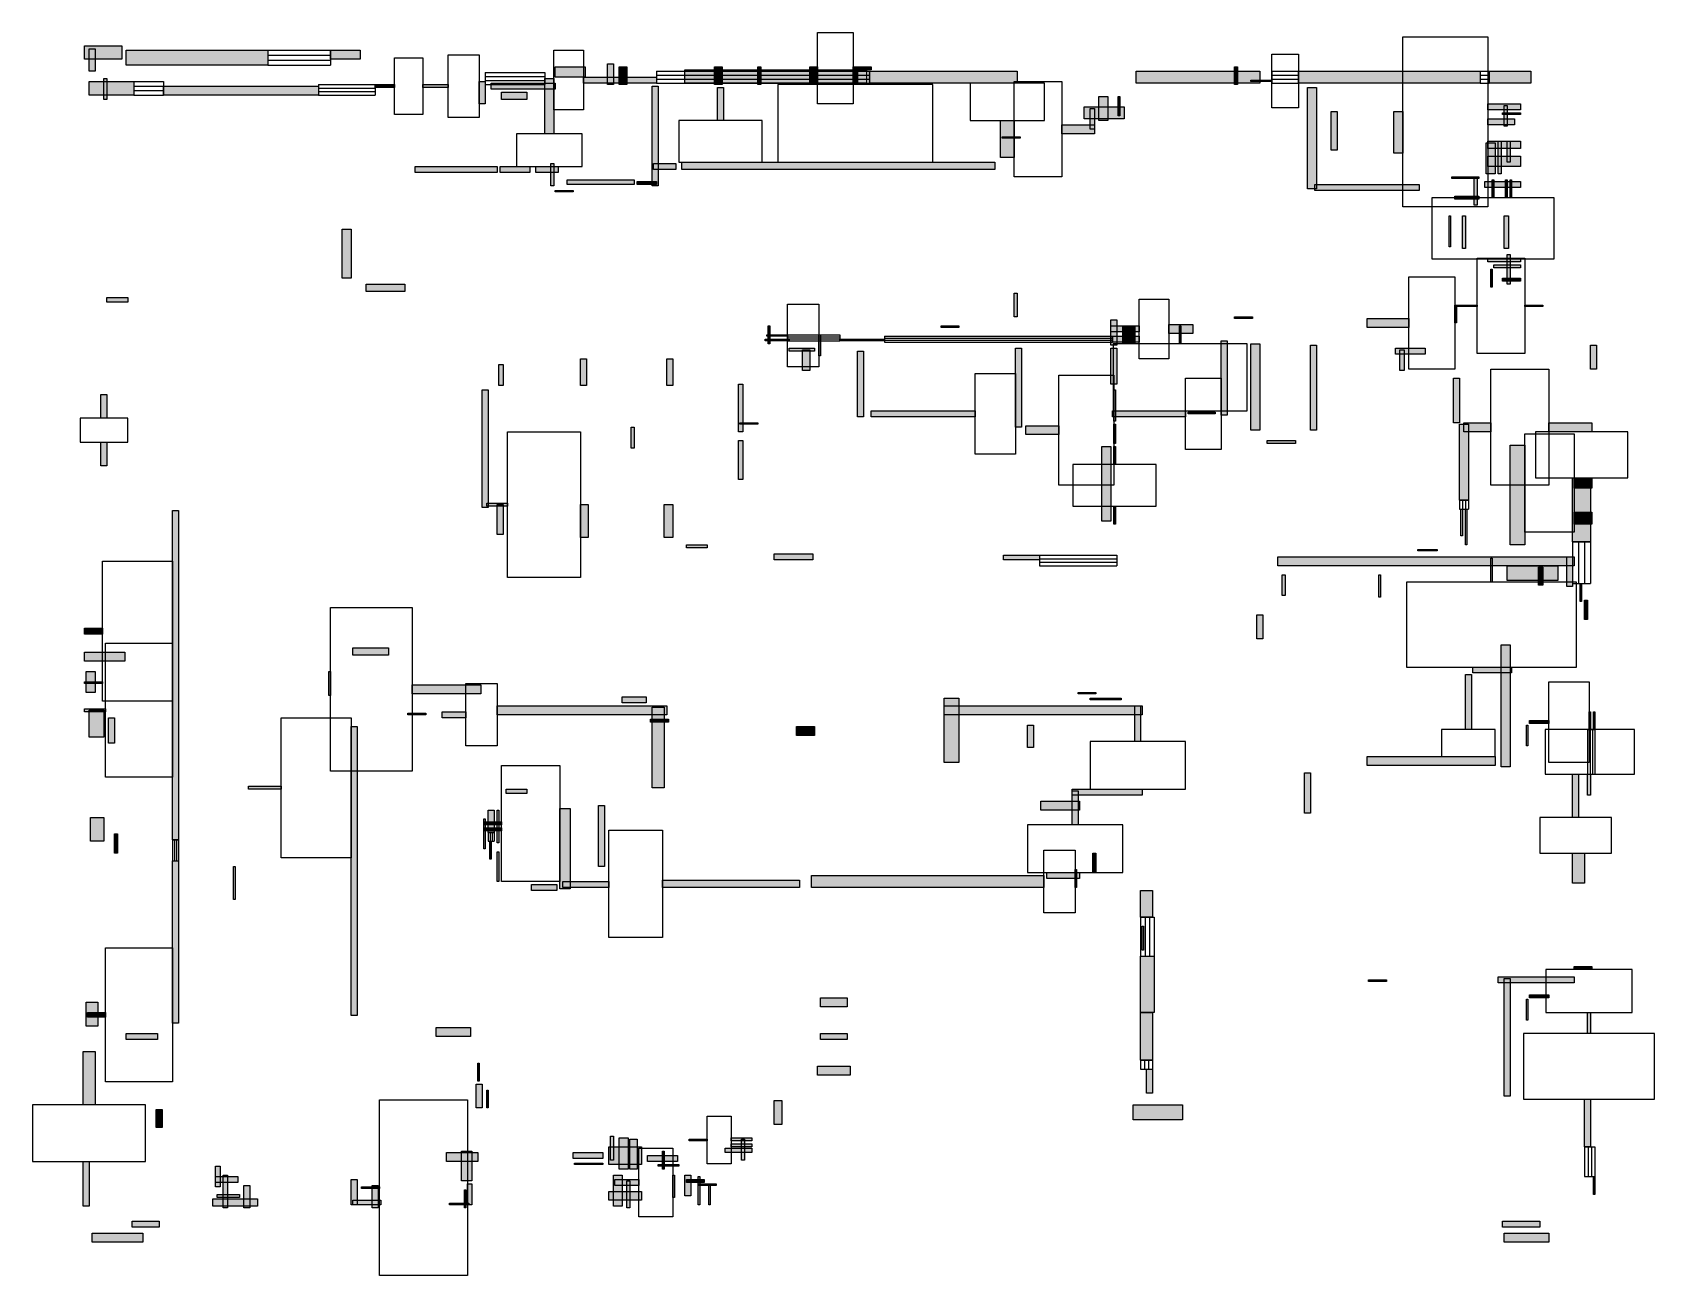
# Model space of a CAD drawing. Header units: centimetres. Extents: x -35 to 2688, y -26 to 2060.
import ezdxf

# ---------------------------------------------------------------- set-up
doc = ezdxf.new("R2010")
doc.units = ezdxf.units.CM
for name, color, linetype in [('DOORZONE', 2, 'Continuous'), ('WALL', 7, 'Continuous'), ('WINDOW', 5, 'Continuous')]:
    doc.layers.add(name, color=color, linetype=linetype)

msp = doc.modelspace()

# ---------------------------------------------------------------- hatches: boundary and pattern name
at = {"layer": 'WALL'}
h = msp.add_hatch(color=256, dxfattribs=at)
h.dxf.hatch_style = 1
h.paths.add_polyline_path([(52.5, 2037.5), (115, 2037.5), (115, 2015), (52.5, 2015)])
h = msp.add_hatch(color=256, dxfattribs=at)
h.dxf.hatch_style = 1
h.paths.add_polyline_path([(60, 2032.5), (70, 2032.5), (70, 1995), (60, 1995)])
h = msp.add_hatch(color=256, dxfattribs=at)
h.dxf.hatch_style = 1
h.paths.add_polyline_path([(122.5, 2030), (360, 2030), (360, 2005), (122.5, 2005)])
h = msp.add_hatch(color=256, dxfattribs=at)
h.dxf.hatch_style = 1
h.paths.add_polyline_path([(465, 2030), (515, 2030), (515, 2015), (465, 2015)])
h = msp.add_hatch(color=256, dxfattribs=at)
h.dxf.hatch_style = 1
h.paths.add_polyline_path([(842.5, 2002.5), (892.5, 2002.5), (892.5, 1985), (842.5, 1985)])
h = msp.add_hatch(color=256, dxfattribs=at)
h.dxf.hatch_style = 1
h.paths.add_polyline_path([(930, 2007.5), (940, 2007.5), (940, 1972.5), (930, 1972.5)])
h = msp.add_hatch(color=256, dxfattribs=at)
h.dxf.hatch_style = 1
h.paths.add_polyline_path([(950, 2002.5), (962.5, 2002.5), (962.5, 1972.5), (950, 1972.5)])
h = msp.add_hatch(color=256, dxfattribs=at)
h.dxf.hatch_style = 1
h.paths.add_polyline_path([(1060, 1997.5), (1365, 1997.5), (1365, 1975), (1060, 1975)])
h = msp.add_hatch(color=256, dxfattribs=at)
h.dxf.hatch_style = 1
h.paths.add_polyline_path([(1110, 2002.5), (1122.5, 2002.5), (1122.5, 1972.5), (1110, 1972.5)])
h = msp.add_hatch(color=256, dxfattribs=at)
h.dxf.hatch_style = 1
h.paths.add_polyline_path([(1182.5, 2002.5), (1187.5, 2002.5), (1187.5, 1972.5), (1182.5, 1972.5)])
h = msp.add_hatch(color=256, dxfattribs=at)
h.dxf.hatch_style = 1
h.paths.add_polyline_path([(1270, 2002.5), (1282.5, 2002.5), (1282.5, 1972.5), (1270, 1972.5)])
h = msp.add_hatch(color=256, dxfattribs=at)
h.dxf.hatch_style = 1
h.paths.add_polyline_path([(1342.5, 2002.5), (1372.5, 2002.5), (1372.5, 1997.5), (1342.5, 1997.5)])
h = msp.add_hatch(color=256, dxfattribs=at)
h.dxf.hatch_style = 1
h.paths.add_polyline_path([(1342.5, 2002.5), (1350, 2002.5), (1350, 1972.5), (1342.5, 1972.5)])
h = msp.add_hatch(color=256, dxfattribs=at)
h.dxf.hatch_style = 1
h.paths.add_polyline_path([(1370, 1995), (1617.5, 1995), (1617.5, 1975), (1370, 1975)])
h = msp.add_hatch(color=256, dxfattribs=at)
h.dxf.hatch_style = 1
h.paths.add_polyline_path([(1817.5, 1995), (2025, 1995), (2025, 1975), (1817.5, 1975)])
h = msp.add_hatch(color=256, dxfattribs=at)
h.dxf.hatch_style = 1
h.paths.add_polyline_path([(1982.5, 2002.5), (1987.5, 2002.5), (1987.5, 1972.5), (1982.5, 1972.5)])
h = msp.add_hatch(color=256, dxfattribs=at)
h.dxf.hatch_style = 1
h.paths.add_polyline_path([(2090, 1995), (2395, 1995), (2395, 1975), (2090, 1975)])
h = msp.add_hatch(color=256, dxfattribs=at)
h.dxf.hatch_style = 1
h.paths.add_polyline_path([(2410, 1995), (2480, 1995), (2480, 1975), (2410, 1975)])
h = msp.add_hatch(color=256, dxfattribs=at)
h.dxf.hatch_style = 1
h.paths.add_polyline_path([(60, 1977.5), (135, 1977.5), (135, 1955), (60, 1955)])
h = msp.add_hatch(color=256, dxfattribs=at)
h.dxf.hatch_style = 1
h.paths.add_polyline_path([(85, 1982.5), (90, 1982.5), (90, 1947.5), (85, 1947.5)])
h = msp.add_hatch(color=256, dxfattribs=at)
h.dxf.hatch_style = 1
h.paths.add_polyline_path([(185, 1970), (445, 1970), (445, 1955), (185, 1955)])
h = msp.add_hatch(color=256, dxfattribs=at)
h.dxf.hatch_style = 1
h.paths.add_polyline_path([(540, 1972.5), (572.5, 1972.5), (572.5, 1967.5), (540, 1967.5)])
h = msp.add_hatch(color=256, dxfattribs=at)
h.dxf.hatch_style = 1
h.paths.add_polyline_path([(620, 1972.5), (662.5, 1972.5), (662.5, 1967.5), (620, 1967.5)])
h = msp.add_hatch(color=256, dxfattribs=at)
h.dxf.hatch_style = 1
h.paths.add_polyline_path([(715, 1977.5), (725, 1977.5), (725, 1940), (715, 1940)])
h = msp.add_hatch(color=256, dxfattribs=at)
h.dxf.hatch_style = 1
h.paths.add_polyline_path([(735, 1975), (842.5, 1975), (842.5, 1965), (735, 1965)])
h = msp.add_hatch(color=256, dxfattribs=at)
h.dxf.hatch_style = 1
h.paths.add_polyline_path([(825, 1982.5), (840, 1982.5), (840, 1890), (825, 1890)])
h = msp.add_hatch(color=256, dxfattribs=at)
h.dxf.hatch_style = 1
h.paths.add_polyline_path([(890, 1985), (1012.5, 1985), (1012.5, 1975), (890, 1975)])
h = msp.add_hatch(color=256, dxfattribs=at)
h.dxf.hatch_style = 1
h.paths.add_polyline_path([(1005, 1970), (1015, 1970), (1015, 1802.5), (1005, 1802.5)])
h = msp.add_hatch(color=256, dxfattribs=at)
h.dxf.hatch_style = 1
h.paths.add_polyline_path([(1115, 1967.5), (1125, 1967.5), (1125, 1912.5), (1115, 1912.5)])
h = msp.add_hatch(color=256, dxfattribs=at)
h.dxf.hatch_style = 1
h.paths.add_polyline_path([(2010, 1980), (2045, 1980), (2045, 1977.5), (2010, 1977.5)])
h = msp.add_hatch(color=256, dxfattribs=at)
h.dxf.hatch_style = 1
h.paths.add_polyline_path([(2105, 1967.5), (2120, 1967.5), (2120, 1797.5), (2105, 1797.5)])
h = msp.add_hatch(color=256, dxfattribs=at)
h.dxf.hatch_style = 1
h.paths.add_polyline_path([(752.5, 1960), (795, 1960), (795, 1947.5), (752.5, 1947.5)])
h = msp.add_hatch(color=256, dxfattribs=at)
h.dxf.hatch_style = 1
h.paths.add_polyline_path([(1730, 1935), (1797.5, 1935), (1797.5, 1915), (1730, 1915)])
h = msp.add_hatch(color=256, dxfattribs=at)
h.dxf.hatch_style = 1
h.paths.add_polyline_path([(1755, 1952.5), (1770, 1952.5), (1770, 1912.5), (1755, 1912.5)])
h = msp.add_hatch(color=256, dxfattribs=at)
h.dxf.hatch_style = 1
h.paths.add_polyline_path([(1787.5, 1952.5), (1790, 1952.5), (1790, 1920), (1787.5, 1920)])
h = msp.add_hatch(color=256, dxfattribs=at)
h.dxf.hatch_style = 1
h.paths.add_polyline_path([(2407.5, 1940), (2462.5, 1940), (2462.5, 1930), (2407.5, 1930)])
h = msp.add_hatch(color=256, dxfattribs=at)
h.dxf.hatch_style = 1
h.paths.add_polyline_path([(2435, 1937.5), (2440, 1937.5), (2440, 1902.5), (2435, 1902.5)])
h = msp.add_hatch(color=256, dxfattribs=at)
h.dxf.hatch_style = 1
h.paths.add_polyline_path([(1590, 1912.5), (1612.5, 1912.5), (1612.5, 1850), (1590, 1850)])
h = msp.add_hatch(color=256, dxfattribs=at)
h.dxf.hatch_style = 1
h.paths.add_polyline_path([(1740, 1932.5), (1747.5, 1932.5), (1747.5, 1897.5), (1740, 1897.5)])
h = msp.add_hatch(color=256, dxfattribs=at)
h.dxf.hatch_style = 1
h.paths.add_polyline_path([(2145, 1927.5), (2155, 1927.5), (2155, 1862.5), (2145, 1862.5)])
h = msp.add_hatch(color=256, dxfattribs=at)
h.dxf.hatch_style = 1
h.paths.add_polyline_path([(2250, 1927.5), (2265, 1927.5), (2265, 1857.5), (2250, 1857.5)])
h = msp.add_hatch(color=256, dxfattribs=at)
h.dxf.hatch_style = 1
h.paths.add_polyline_path([(2407.5, 1915), (2452.5, 1915), (2452.5, 1905), (2407.5, 1905)])
h = msp.add_hatch(color=256, dxfattribs=at)
h.dxf.hatch_style = 1
h.paths.add_polyline_path([(2432.5, 1925), (2462.5, 1925), (2462.5, 1922.5), (2432.5, 1922.5)])
h = msp.add_hatch(color=256, dxfattribs=at)
h.dxf.hatch_style = 1
h.paths.add_polyline_path([(1592.5, 1885), (1622.5, 1885), (1622.5, 1882.5), (1592.5, 1882.5)])
h = msp.add_hatch(color=256, dxfattribs=at)
h.dxf.hatch_style = 1
h.paths.add_polyline_path([(1692.5, 1905), (1747.5, 1905), (1747.5, 1890), (1692.5, 1890)])
h = msp.add_hatch(color=256, dxfattribs=at)
h.dxf.hatch_style = 1
h.paths.add_polyline_path([(2405, 1875), (2420, 1875), (2420, 1822.5), (2405, 1822.5)])
h = msp.add_hatch(color=256, dxfattribs=at)
h.dxf.hatch_style = 1
h.paths.add_polyline_path([(2407.5, 1877.5), (2462.5, 1877.5), (2462.5, 1865), (2407.5, 1865)])
h = msp.add_hatch(color=256, dxfattribs=at)
h.dxf.hatch_style = 1
h.paths.add_polyline_path([(2407.5, 1852.5), (2462.5, 1852.5), (2462.5, 1835), (2407.5, 1835)])
h = msp.add_hatch(color=256, dxfattribs=at)
h.dxf.hatch_style = 1
h.paths.add_polyline_path([(2425, 1877.5), (2430, 1877.5), (2430, 1822.5), (2425, 1822.5)])
h = msp.add_hatch(color=256, dxfattribs=at)
h.dxf.hatch_style = 1
h.paths.add_polyline_path([(2440, 1877.5), (2445, 1877.5), (2445, 1842.5), (2440, 1842.5)])
h = msp.add_hatch(color=256, dxfattribs=at)
h.dxf.hatch_style = 1
h.paths.add_polyline_path([(607.5, 1835), (745, 1835), (745, 1825), (607.5, 1825)])
h = msp.add_hatch(color=256, dxfattribs=at)
h.dxf.hatch_style = 1
h.paths.add_polyline_path([(750, 1835), (800, 1835), (800, 1825), (750, 1825)])
h = msp.add_hatch(color=256, dxfattribs=at)
h.dxf.hatch_style = 1
h.paths.add_polyline_path([(810, 1835), (847.5, 1835), (847.5, 1825), (810, 1825)])
h = msp.add_hatch(color=256, dxfattribs=at)
h.dxf.hatch_style = 1
h.paths.add_polyline_path([(835, 1840), (840, 1840), (840, 1802.5), (835, 1802.5)])
h = msp.add_hatch(color=256, dxfattribs=at)
h.dxf.hatch_style = 1
h.paths.add_polyline_path([(1007.5, 1840), (1045, 1840), (1045, 1830), (1007.5, 1830)])
h = msp.add_hatch(color=256, dxfattribs=at)
h.dxf.hatch_style = 1
h.paths.add_polyline_path([(1055, 1842.5), (1580, 1842.5), (1580, 1830), (1055, 1830)])
h = msp.add_hatch(color=256, dxfattribs=at)
h.dxf.hatch_style = 1
h.paths.add_polyline_path([(862.5, 1812.5), (975, 1812.5), (975, 1805), (862.5, 1805)])
h = msp.add_hatch(color=256, dxfattribs=at)
h.dxf.hatch_style = 1
h.paths.add_polyline_path([(980, 1810), (1012.5, 1810), (1012.5, 1805), (980, 1805)])
h = msp.add_hatch(color=256, dxfattribs=at)
h.dxf.hatch_style = 1
h.paths.add_polyline_path([(2117.5, 1805), (2292.5, 1805), (2292.5, 1795), (2117.5, 1795)])
h = msp.add_hatch(color=256, dxfattribs=at)
h.dxf.hatch_style = 1
h.paths.add_polyline_path([(2347.5, 1817.5), (2392.5, 1817.5), (2392.5, 1815), (2347.5, 1815)])
h = msp.add_hatch(color=256, dxfattribs=at)
h.dxf.hatch_style = 1
h.paths.add_polyline_path([(2385, 1817.5), (2390, 1817.5), (2390, 1770), (2385, 1770)])
h = msp.add_hatch(color=256, dxfattribs=at)
h.dxf.hatch_style = 1
h.paths.add_polyline_path([(2402.5, 1810), (2462.5, 1810), (2462.5, 1800), (2402.5, 1800)])
h = msp.add_hatch(color=256, dxfattribs=at)
h.dxf.hatch_style = 1
h.paths.add_polyline_path([(2415, 1812.5), (2417.5, 1812.5), (2417.5, 1782.5), (2415, 1782.5)])
h = msp.add_hatch(color=256, dxfattribs=at)
h.dxf.hatch_style = 1
h.paths.add_polyline_path([(2437.5, 1812.5), (2440, 1812.5), (2440, 1782.5), (2437.5, 1782.5)])
h = msp.add_hatch(color=256, dxfattribs=at)
h.dxf.hatch_style = 1
h.paths.add_polyline_path([(2445, 1812.5), (2447.5, 1812.5), (2447.5, 1782.5), (2445, 1782.5)])
h = msp.add_hatch(color=256, dxfattribs=at)
h.dxf.hatch_style = 1
h.paths.add_polyline_path([(842.5, 1795), (872.5, 1795), (872.5, 1792.5), (842.5, 1792.5)])
h = msp.add_hatch(color=256, dxfattribs=at)
h.dxf.hatch_style = 1
h.paths.add_polyline_path([(2352.5, 1785), (2392.5, 1785), (2392.5, 1780), (2352.5, 1780)])
h = msp.add_hatch(color=256, dxfattribs=at)
h.dxf.hatch_style = 1
h.paths.add_polyline_path([(2342.5, 1752.5), (2345, 1752.5), (2345, 1700), (2342.5, 1700)])
h = msp.add_hatch(color=256, dxfattribs=at)
h.dxf.hatch_style = 1
h.paths.add_polyline_path([(2365, 1752.5), (2370, 1752.5), (2370, 1697.5), (2365, 1697.5)])
h = msp.add_hatch(color=256, dxfattribs=at)
h.dxf.hatch_style = 1
h.paths.add_polyline_path([(2435, 1752.5), (2442.5, 1752.5), (2442.5, 1697.5), (2435, 1697.5)])
h = msp.add_hatch(color=256, dxfattribs=at)
h.dxf.hatch_style = 1
h.paths.add_polyline_path([(485, 1730), (500, 1730), (500, 1647.5), (485, 1647.5)])
h = msp.add_hatch(color=256, dxfattribs=at)
h.dxf.hatch_style = 1
h.paths.add_polyline_path([(2407.5, 1680), (2462.5, 1680), (2462.5, 1675), (2407.5, 1675)])
h = msp.add_hatch(color=256, dxfattribs=at)
h.dxf.hatch_style = 1
h.paths.add_polyline_path([(2412.5, 1662.5), (2415, 1662.5), (2415, 1632.5), (2412.5, 1632.5)])
h = msp.add_hatch(color=256, dxfattribs=at)
h.dxf.hatch_style = 1
h.paths.add_polyline_path([(2417.5, 1670), (2462.5, 1670), (2462.5, 1665), (2417.5, 1665)])
h = msp.add_hatch(color=256, dxfattribs=at)
h.dxf.hatch_style = 1
h.paths.add_polyline_path([(2440, 1687.5), (2445, 1687.5), (2445, 1637.5), (2440, 1637.5)])
h = msp.add_hatch(color=256, dxfattribs=at)
h.dxf.hatch_style = 1
h.paths.add_polyline_path([(525, 1637.5), (590, 1637.5), (590, 1625), (525, 1625)])
h = msp.add_hatch(color=256, dxfattribs=at)
h.dxf.hatch_style = 1
h.paths.add_polyline_path([(2432.5, 1647.5), (2462.5, 1647.5), (2462.5, 1642.5), (2432.5, 1642.5)])
h = msp.add_hatch(color=256, dxfattribs=at)
h.dxf.hatch_style = 1
h.paths.add_polyline_path([(90, 1615), (125, 1615), (125, 1607.5), (90, 1607.5)])
h = msp.add_hatch(color=256, dxfattribs=at)
h.dxf.hatch_style = 1
h.paths.add_polyline_path([(1612.5, 1622.5), (1617.5, 1622.5), (1617.5, 1582.5), (1612.5, 1582.5)])
h = msp.add_hatch(color=256, dxfattribs=at)
h.dxf.hatch_style = 1
h.paths.add_polyline_path([(1982.5, 1582.5), (2012.5, 1582.5), (2012.5, 1580), (1982.5, 1580)])
h = msp.add_hatch(color=256, dxfattribs=at)
h.dxf.hatch_style = 1
h.paths.add_polyline_path([(2205, 1580), (2275, 1580), (2275, 1565), (2205, 1565)])
h = msp.add_hatch(color=256, dxfattribs=at)
h.dxf.hatch_style = 1
h.paths.add_polyline_path([(2352.5, 1602.5), (2390, 1602.5), (2390, 1600), (2352.5, 1600)])
h = msp.add_hatch(color=256, dxfattribs=at)
h.dxf.hatch_style = 1
h.paths.add_polyline_path([(2352.5, 1602.5), (2355, 1602.5), (2355, 1572.5), (2352.5, 1572.5)])
h = msp.add_hatch(color=256, dxfattribs=at)
h.dxf.hatch_style = 1
h.paths.add_polyline_path([(2470, 1602.5), (2500, 1602.5), (2500, 1600), (2470, 1600)])
h = msp.add_hatch(color=256, dxfattribs=at)
h.dxf.hatch_style = 1
h.paths.add_polyline_path([(1197.5, 1552.5), (1232.5, 1552.5), (1232.5, 1550), (1197.5, 1550)])
h = msp.add_hatch(color=256, dxfattribs=at)
h.dxf.hatch_style = 1
h.paths.add_polyline_path([(1200, 1567.5), (1202.5, 1567.5), (1202.5, 1537.5), (1200, 1537.5)])
h = msp.add_hatch(color=256, dxfattribs=at)
h.dxf.hatch_style = 1
h.paths.add_polyline_path([(1285, 1552.5), (1287.5, 1552.5), (1287.5, 1517.5), (1285, 1517.5)])
h = msp.add_hatch(color=256, dxfattribs=at)
h.dxf.hatch_style = 1
h.paths.add_polyline_path([(1490, 1567.5), (1520, 1567.5), (1520, 1565), (1490, 1565)])
h = msp.add_hatch(color=256, dxfattribs=at)
h.dxf.hatch_style = 1
h.paths.add_polyline_path([(1775, 1577.5), (1785, 1577.5), (1785, 1535), (1775, 1535)])
h = msp.add_hatch(color=256, dxfattribs=at)
h.dxf.hatch_style = 1
h.paths.add_polyline_path([(1775, 1567.5), (1822.5, 1567.5), (1822.5, 1557.5), (1775, 1557.5)])
h = msp.add_hatch(color=256, dxfattribs=at)
h.dxf.hatch_style = 1
h.paths.add_polyline_path([(1795, 1567.5), (1815, 1567.5), (1815, 1537.5), (1795, 1537.5)])
h = msp.add_hatch(color=256, dxfattribs=at)
h.dxf.hatch_style = 1
h.paths.add_polyline_path([(1872.5, 1570), (1912.5, 1570), (1912.5, 1555), (1872.5, 1555)])
h = msp.add_hatch(color=256, dxfattribs=at)
h.dxf.hatch_style = 1
h.paths.add_polyline_path([(1890, 1567.5), (1892.5, 1567.5), (1892.5, 1537.5), (1890, 1537.5)])
h = msp.add_hatch(color=256, dxfattribs=at)
h.dxf.hatch_style = 1
h.paths.add_polyline_path([(1195, 1545), (1235, 1545), (1235, 1542.5), (1195, 1542.5)])
h = msp.add_hatch(color=256, dxfattribs=at)
h.dxf.hatch_style = 1
h.paths.add_polyline_path([(1235, 1530), (1277.5, 1530), (1277.5, 1525), (1235, 1525)])
h = msp.add_hatch(color=256, dxfattribs=at)
h.dxf.hatch_style = 1
h.paths.add_polyline_path([(1257.5, 1527.5), (1270, 1527.5), (1270, 1492.5), (1257.5, 1492.5)])
h = msp.add_hatch(color=256, dxfattribs=at)
h.dxf.hatch_style = 1
h.paths.add_polyline_path([(1320, 1545), (1395, 1545), (1395, 1542.5), (1320, 1542.5)])
h = msp.add_hatch(color=256, dxfattribs=at)
h.dxf.hatch_style = 1
h.paths.add_polyline_path([(1350, 1525), (1360, 1525), (1360, 1415), (1350, 1415)])
h = msp.add_hatch(color=256, dxfattribs=at)
h.dxf.hatch_style = 1
h.paths.add_polyline_path([(1615, 1530), (1625, 1530), (1625, 1397.5), (1615, 1397.5)])
h = msp.add_hatch(color=256, dxfattribs=at)
h.dxf.hatch_style = 1
h.paths.add_polyline_path([(1775, 1530), (1785, 1530), (1785, 1470), (1775, 1470)])
h = msp.add_hatch(color=256, dxfattribs=at)
h.dxf.hatch_style = 1
h.paths.add_polyline_path([(1777.5, 1550), (1822.5, 1550), (1822.5, 1540), (1777.5, 1540)])
h = msp.add_hatch(color=256, dxfattribs=at)
h.dxf.hatch_style = 1
h.paths.add_polyline_path([(1960, 1542.5), (1970, 1542.5), (1970, 1417.5), (1960, 1417.5)])
h = msp.add_hatch(color=256, dxfattribs=at)
h.dxf.hatch_style = 1
h.paths.add_polyline_path([(2010, 1537.5), (2025, 1537.5), (2025, 1392.5), (2010, 1392.5)])
h = msp.add_hatch(color=256, dxfattribs=at)
h.dxf.hatch_style = 1
h.paths.add_polyline_path([(2110, 1535), (2120, 1535), (2120, 1392.5), (2110, 1392.5)])
h = msp.add_hatch(color=256, dxfattribs=at)
h.dxf.hatch_style = 1
h.paths.add_polyline_path([(2252.5, 1530), (2302.5, 1530), (2302.5, 1520), (2252.5, 1520)])
h = msp.add_hatch(color=256, dxfattribs=at)
h.dxf.hatch_style = 1
h.paths.add_polyline_path([(2260, 1527.5), (2267.5, 1527.5), (2267.5, 1492.5), (2260, 1492.5)])
h = msp.add_hatch(color=256, dxfattribs=at)
h.dxf.hatch_style = 1
h.paths.add_polyline_path([(2580, 1535), (2590, 1535), (2590, 1495), (2580, 1495)])
h = msp.add_hatch(color=256, dxfattribs=at)
h.dxf.hatch_style = 1
h.paths.add_polyline_path([(747.5, 1502.5), (755, 1502.5), (755, 1467.5), (747.5, 1467.5)])
h = msp.add_hatch(color=256, dxfattribs=at)
h.dxf.hatch_style = 1
h.paths.add_polyline_path([(885, 1512.5), (895, 1512.5), (895, 1467.5), (885, 1467.5)])
h = msp.add_hatch(color=256, dxfattribs=at)
h.dxf.hatch_style = 1
h.paths.add_polyline_path([(1030, 1512.5), (1040, 1512.5), (1040, 1467.5), (1030, 1467.5)])
h = msp.add_hatch(color=256, dxfattribs=at)
h.dxf.hatch_style = 1
h.paths.add_polyline_path([(2350, 1480), (2360, 1480), (2360, 1405), (2350, 1405)])
h = msp.add_hatch(color=256, dxfattribs=at)
h.dxf.hatch_style = 1
h.paths.add_polyline_path([(80, 1452.5), (90, 1452.5), (90, 1412.5), (80, 1412.5)])
h = msp.add_hatch(color=256, dxfattribs=at)
h.dxf.hatch_style = 1
h.paths.add_polyline_path([(720, 1460), (730, 1460), (730, 1262.5), (720, 1262.5)])
h = msp.add_hatch(color=256, dxfattribs=at)
h.dxf.hatch_style = 1
h.paths.add_polyline_path([(1150, 1470), (1157.5, 1470), (1157.5, 1390), (1150, 1390)])
h = msp.add_hatch(color=256, dxfattribs=at)
h.dxf.hatch_style = 1
h.paths.add_polyline_path([(1780, 1460), (1782.5, 1460), (1782.5, 1407.5), (1780, 1407.5)])
h = msp.add_hatch(color=256, dxfattribs=at)
h.dxf.hatch_style = 1
h.paths.add_polyline_path([(1372.5, 1425), (1547.5, 1425), (1547.5, 1415), (1372.5, 1415)])
h = msp.add_hatch(color=256, dxfattribs=at)
h.dxf.hatch_style = 1
h.paths.add_polyline_path([(1777.5, 1425), (1900, 1425), (1900, 1415), (1777.5, 1415)])
h = msp.add_hatch(color=256, dxfattribs=at)
h.dxf.hatch_style = 1
h.paths.add_polyline_path([(1905, 1422.5), (1950, 1422.5), (1950, 1420), (1905, 1420)])
h = msp.add_hatch(color=256, dxfattribs=at)
h.dxf.hatch_style = 1
h.paths.add_polyline_path([(970, 1397.5), (975, 1397.5), (975, 1362.5), (970, 1362.5)])
h = msp.add_hatch(color=256, dxfattribs=at)
h.dxf.hatch_style = 1
h.paths.add_polyline_path([(1152.5, 1405), (1182.5, 1405), (1182.5, 1402.5), (1152.5, 1402.5)])
h = msp.add_hatch(color=256, dxfattribs=at)
h.dxf.hatch_style = 1
h.paths.add_polyline_path([(1632.5, 1400), (1687.5, 1400), (1687.5, 1385), (1632.5, 1385)])
h = msp.add_hatch(color=256, dxfattribs=at)
h.dxf.hatch_style = 1
h.paths.add_polyline_path([(1780, 1402.5), (1782.5, 1402.5), (1782.5, 1370), (1780, 1370)])
h = msp.add_hatch(color=256, dxfattribs=at)
h.dxf.hatch_style = 1
h.paths.add_polyline_path([(2360, 1402.5), (2375, 1402.5), (2375, 1275), (2360, 1275)])
h = msp.add_hatch(color=256, dxfattribs=at)
h.dxf.hatch_style = 1
h.paths.add_polyline_path([(2367.5, 1405), (2412.5, 1405), (2412.5, 1390), (2367.5, 1390)])
h = msp.add_hatch(color=256, dxfattribs=at)
h.dxf.hatch_style = 1
h.paths.add_polyline_path([(2510, 1405), (2582.5, 1405), (2582.5, 1390), (2510, 1390)])
h = msp.add_hatch(color=256, dxfattribs=at)
h.dxf.hatch_style = 1
h.paths.add_polyline_path([(80, 1372.5), (90, 1372.5), (90, 1332.5), (80, 1332.5)])
h = msp.add_hatch(color=256, dxfattribs=at)
h.dxf.hatch_style = 1
h.paths.add_polyline_path([(1150, 1375), (1157.5, 1375), (1157.5, 1310), (1150, 1310)])
h = msp.add_hatch(color=256, dxfattribs=at)
h.dxf.hatch_style = 1
h.paths.add_polyline_path([(1760, 1365), (1775, 1365), (1775, 1240), (1760, 1240)])
h = msp.add_hatch(color=256, dxfattribs=at)
h.dxf.hatch_style = 1
h.paths.add_polyline_path([(1780, 1365), (1782.5, 1365), (1782.5, 1335), (1780, 1335)])
h = msp.add_hatch(color=256, dxfattribs=at)
h.dxf.hatch_style = 1
h.paths.add_polyline_path([(2037.5, 1375), (2085, 1375), (2085, 1370), (2037.5, 1370)])
h = msp.add_hatch(color=256, dxfattribs=at)
h.dxf.hatch_style = 1
h.paths.add_polyline_path([(2445, 1367.5), (2470, 1367.5), (2470, 1200), (2445, 1200)])
h = msp.add_hatch(color=256, dxfattribs=at)
h.dxf.hatch_style = 1
h.paths.add_polyline_path([(2550, 1312.5), (2580, 1312.5), (2580, 1205), (2550, 1205)])
h = msp.add_hatch(color=256, dxfattribs=at)
h.dxf.hatch_style = 1
h.paths.add_polyline_path([(2552.5, 1312.5), (2582.5, 1312.5), (2582.5, 1295), (2552.5, 1295)])
h = msp.add_hatch(color=256, dxfattribs=at)
h.dxf.hatch_style = 1
h.paths.add_polyline_path([(200, 1257.5), (210, 1257.5), (210, 705), (200, 705)])
h = msp.add_hatch(color=256, dxfattribs=at)
h.dxf.hatch_style = 1
h.paths.add_polyline_path([(727.5, 1270), (762.5, 1270), (762.5, 1265), (727.5, 1265)])
h = msp.add_hatch(color=256, dxfattribs=at)
h.dxf.hatch_style = 1
h.paths.add_polyline_path([(745, 1267.5), (755, 1267.5), (755, 1217.5), (745, 1217.5)])
h = msp.add_hatch(color=256, dxfattribs=at)
h.dxf.hatch_style = 1
h.paths.add_polyline_path([(885, 1267.5), (897.5, 1267.5), (897.5, 1212.5), (885, 1212.5)])
h = msp.add_hatch(color=256, dxfattribs=at)
h.dxf.hatch_style = 1
h.paths.add_polyline_path([(1025, 1267.5), (1040, 1267.5), (1040, 1212.5), (1025, 1212.5)])
h = msp.add_hatch(color=256, dxfattribs=at)
h.dxf.hatch_style = 1
h.paths.add_polyline_path([(1780, 1265), (1782.5, 1265), (1782.5, 1235), (1780, 1235)])
h = msp.add_hatch(color=256, dxfattribs=at)
h.dxf.hatch_style = 1
h.paths.add_polyline_path([(2362.5, 1260), (2365, 1260), (2365, 1215), (2362.5, 1215)])
h = msp.add_hatch(color=256, dxfattribs=at)
h.dxf.hatch_style = 1
h.paths.add_polyline_path([(2370, 1260), (2372.5, 1260), (2372.5, 1200), (2370, 1200)])
h = msp.add_hatch(color=256, dxfattribs=at)
h.dxf.hatch_style = 1
h.paths.add_polyline_path([(2552.5, 1255), (2582.5, 1255), (2582.5, 1235), (2552.5, 1235)])
h = msp.add_hatch(color=256, dxfattribs=at)
h.dxf.hatch_style = 1
h.paths.add_polyline_path([(1062.5, 1200), (1097.5, 1200), (1097.5, 1195), (1062.5, 1195)])
h = msp.add_hatch(color=256, dxfattribs=at)
h.dxf.hatch_style = 1
h.paths.add_polyline_path([(1210, 1185), (1275, 1185), (1275, 1175), (1210, 1175)])
h = msp.add_hatch(color=256, dxfattribs=at)
h.dxf.hatch_style = 1
h.paths.add_polyline_path([(1595, 1182.5), (1655, 1182.5), (1655, 1175), (1595, 1175)])
h = msp.add_hatch(color=256, dxfattribs=at)
h.dxf.hatch_style = 1
h.paths.add_polyline_path([(2055, 1180), (2552.5, 1180), (2552.5, 1165), (2055, 1165)])
h = msp.add_hatch(color=256, dxfattribs=at)
h.dxf.hatch_style = 1
h.paths.add_polyline_path([(2290, 1192.5), (2322.5, 1192.5), (2322.5, 1190), (2290, 1190)])
h = msp.add_hatch(color=256, dxfattribs=at)
h.dxf.hatch_style = 1
h.paths.add_polyline_path([(2412.5, 1177.5), (2415, 1177.5), (2415, 1137.5), (2412.5, 1137.5)])
h = msp.add_hatch(color=256, dxfattribs=at)
h.dxf.hatch_style = 1
h.paths.add_polyline_path([(2540, 1180), (2550, 1180), (2550, 1130), (2540, 1130)])
h = msp.add_hatch(color=256, dxfattribs=at)
h.dxf.hatch_style = 1
h.paths.add_polyline_path([(2062.5, 1150), (2067.5, 1150), (2067.5, 1115), (2062.5, 1115)])
h = msp.add_hatch(color=256, dxfattribs=at)
h.dxf.hatch_style = 1
h.paths.add_polyline_path([(2225, 1150), (2227.5, 1150), (2227.5, 1112.5), (2225, 1112.5)])
h = msp.add_hatch(color=256, dxfattribs=at)
h.dxf.hatch_style = 1
h.paths.add_polyline_path([(2440, 1165), (2525, 1165), (2525, 1140), (2440, 1140)])
h = msp.add_hatch(color=256, dxfattribs=at)
h.dxf.hatch_style = 1
h.paths.add_polyline_path([(2492.5, 1162.5), (2500, 1162.5), (2500, 1132.5), (2492.5, 1132.5)])
h = msp.add_hatch(color=256, dxfattribs=at)
h.dxf.hatch_style = 1
h.paths.add_polyline_path([(2562.5, 1135), (2565, 1135), (2565, 1105), (2562.5, 1105)])
h = msp.add_hatch(color=256, dxfattribs=at)
h.dxf.hatch_style = 1
h.paths.add_polyline_path([(2570, 1107.5), (2575, 1107.5), (2575, 1075), (2570, 1075)])
h = msp.add_hatch(color=256, dxfattribs=at)
h.dxf.hatch_style = 1
h.paths.add_polyline_path([(2020, 1082.5), (2030, 1082.5), (2030, 1042.5), (2020, 1042.5)])
h = msp.add_hatch(color=256, dxfattribs=at)
h.dxf.hatch_style = 1
h.paths.add_polyline_path([(52.5, 1060), (82.5, 1060), (82.5, 1050), (52.5, 1050)])
h = msp.add_hatch(color=256, dxfattribs=at)
h.dxf.hatch_style = 1
h.paths.add_polyline_path([(52.5, 1020), (120, 1020), (120, 1005), (52.5, 1005)])
h = msp.add_hatch(color=256, dxfattribs=at)
h.dxf.hatch_style = 1
h.paths.add_polyline_path([(502.5, 1027.5), (562.5, 1027.5), (562.5, 1015), (502.5, 1015)])
h = msp.add_hatch(color=256, dxfattribs=at)
h.dxf.hatch_style = 1
h.paths.add_polyline_path([(2430, 1032.5), (2445, 1032.5), (2445, 827.5), (2430, 827.5)])
h = msp.add_hatch(color=256, dxfattribs=at)
h.dxf.hatch_style = 1
h.paths.add_polyline_path([(55, 987.5), (70, 987.5), (70, 952.5), (55, 952.5)])
h = msp.add_hatch(color=256, dxfattribs=at)
h.dxf.hatch_style = 1
h.paths.add_polyline_path([(462.5, 987.5), (465, 987.5), (465, 947.5), (462.5, 947.5)])
h = msp.add_hatch(color=256, dxfattribs=at)
h.dxf.hatch_style = 1
h.paths.add_polyline_path([(2370, 982.5), (2380, 982.5), (2380, 890), (2370, 890)])
h = msp.add_hatch(color=256, dxfattribs=at)
h.dxf.hatch_style = 1
h.paths.add_polyline_path([(2382.5, 995), (2447.5, 995), (2447.5, 985), (2382.5, 985)])
h = msp.add_hatch(color=256, dxfattribs=at)
h.dxf.hatch_style = 1
h.paths.add_polyline_path([(52.5, 970), (82.5, 970), (82.5, 967.5), (52.5, 967.5)])
h = msp.add_hatch(color=256, dxfattribs=at)
h.dxf.hatch_style = 1
h.paths.add_polyline_path([(602.5, 965), (717.5, 965), (717.5, 950), (602.5, 950)])
h = msp.add_hatch(color=256, dxfattribs=at)
h.dxf.hatch_style = 1
h.paths.add_polyline_path([(745, 930), (1030, 930), (1030, 915), (745, 915)])
h = msp.add_hatch(color=256, dxfattribs=at)
h.dxf.hatch_style = 1
h.paths.add_polyline_path([(955, 945), (995, 945), (995, 935), (955, 935)])
h = msp.add_hatch(color=256, dxfattribs=at)
h.dxf.hatch_style = 1
h.paths.add_polyline_path([(1005, 927.5), (1025, 927.5), (1025, 792.5), (1005, 792.5)])
h = msp.add_hatch(color=256, dxfattribs=at)
h.dxf.hatch_style = 1
h.paths.add_polyline_path([(1495, 942.5), (1520, 942.5), (1520, 835), (1495, 835)])
h = msp.add_hatch(color=256, dxfattribs=at)
h.dxf.hatch_style = 1
h.paths.add_polyline_path([(1495, 930), (1827.5, 930), (1827.5, 915), (1495, 915)])
h = msp.add_hatch(color=256, dxfattribs=at)
h.dxf.hatch_style = 1
h.paths.add_polyline_path([(1720, 952.5), (1750, 952.5), (1750, 950), (1720, 950)])
h = msp.add_hatch(color=256, dxfattribs=at)
h.dxf.hatch_style = 1
h.paths.add_polyline_path([(1740, 942.5), (1792.5, 942.5), (1792.5, 940), (1740, 940)])
h = msp.add_hatch(color=256, dxfattribs=at)
h.dxf.hatch_style = 1
h.paths.add_polyline_path([(1815, 930), (1825, 930), (1825, 870), (1815, 870)])
h = msp.add_hatch(color=256, dxfattribs=at)
h.dxf.hatch_style = 1
h.paths.add_polyline_path([(52.5, 925), (87.5, 925), (87.5, 920), (52.5, 920)])
h = msp.add_hatch(color=256, dxfattribs=at)
h.dxf.hatch_style = 1
h.paths.add_polyline_path([(60, 922.5), (85, 922.5), (85, 877.5), (60, 877.5)])
h = msp.add_hatch(color=256, dxfattribs=at)
h.dxf.hatch_style = 1
h.paths.add_polyline_path([(92.5, 910), (102.5, 910), (102.5, 867.5), (92.5, 867.5)])
h = msp.add_hatch(color=256, dxfattribs=at)
h.dxf.hatch_style = 1
h.paths.add_polyline_path([(595, 917.5), (625, 917.5), (625, 915), (595, 915)])
h = msp.add_hatch(color=256, dxfattribs=at)
h.dxf.hatch_style = 1
h.paths.add_polyline_path([(652.5, 920), (692.5, 920), (692.5, 910), (652.5, 910)])
h = msp.add_hatch(color=256, dxfattribs=at)
h.dxf.hatch_style = 1
h.paths.add_polyline_path([(1002.5, 907.5), (1032.5, 907.5), (1032.5, 902.5), (1002.5, 902.5)])
h = msp.add_hatch(color=256, dxfattribs=at)
h.dxf.hatch_style = 1
h.paths.add_polyline_path([(2477.5, 905), (2510, 905), (2510, 900), (2477.5, 900)])
h = msp.add_hatch(color=256, dxfattribs=at)
h.dxf.hatch_style = 1
h.paths.add_polyline_path([(2577.5, 920), (2580, 920), (2580, 890), (2577.5, 890)])
h = msp.add_hatch(color=256, dxfattribs=at)
h.dxf.hatch_style = 1
h.paths.add_polyline_path([(2585, 920), (2587.5, 920), (2587.5, 890), (2585, 890)])
h = msp.add_hatch(color=256, dxfattribs=at)
h.dxf.hatch_style = 1
h.paths.add_polyline_path([(500, 895), (510, 895), (510, 410), (500, 410)])
h = msp.add_hatch(color=256, dxfattribs=at)
h.dxf.hatch_style = 1
h.paths.add_polyline_path([(1247.5, 895), (1277.5, 895), (1277.5, 880), (1247.5, 880)])
h = msp.add_hatch(color=256, dxfattribs=at)
h.dxf.hatch_style = 1
h.paths.add_polyline_path([(1635, 897.5), (1645, 897.5), (1645, 860), (1635, 860)])
h = msp.add_hatch(color=256, dxfattribs=at)
h.dxf.hatch_style = 1
h.paths.add_polyline_path([(2472.5, 897.5), (2475, 897.5), (2475, 862.5), (2472.5, 862.5)])
h = msp.add_hatch(color=256, dxfattribs=at)
h.dxf.hatch_style = 1
h.paths.add_polyline_path([(2205, 845), (2420, 845), (2420, 830), (2205, 830)])
h = msp.add_hatch(color=256, dxfattribs=at)
h.dxf.hatch_style = 1
h.paths.add_polyline_path([(2100, 817.5), (2110, 817.5), (2110, 750), (2100, 750)])
h = msp.add_hatch(color=256, dxfattribs=at)
h.dxf.hatch_style = 1
h.paths.add_polyline_path([(327.5, 795), (382.5, 795), (382.5, 790), (327.5, 790)])
h = msp.add_hatch(color=256, dxfattribs=at)
h.dxf.hatch_style = 1
h.paths.add_polyline_path([(760, 790), (795, 790), (795, 782.5), (760, 782.5)])
h = msp.add_hatch(color=256, dxfattribs=at)
h.dxf.hatch_style = 1
h.paths.add_polyline_path([(1710, 790), (1827.5, 790), (1827.5, 780), (1710, 780)])
h = msp.add_hatch(color=256, dxfattribs=at)
h.dxf.hatch_style = 1
h.paths.add_polyline_path([(2550, 815), (2560, 815), (2560, 742.5), (2550, 742.5)])
h = msp.add_hatch(color=256, dxfattribs=at)
h.dxf.hatch_style = 1
h.paths.add_polyline_path([(2575, 815), (2580, 815), (2580, 780), (2575, 780)])
h = msp.add_hatch(color=256, dxfattribs=at)
h.dxf.hatch_style = 1
h.paths.add_polyline_path([(915, 762.5), (925, 762.5), (925, 660), (915, 660)])
h = msp.add_hatch(color=256, dxfattribs=at)
h.dxf.hatch_style = 1
h.paths.add_polyline_path([(1657.5, 770), (1722.5, 770), (1722.5, 755), (1657.5, 755)])
h = msp.add_hatch(color=256, dxfattribs=at)
h.dxf.hatch_style = 1
h.paths.add_polyline_path([(1710, 787.5), (1720, 787.5), (1720, 730), (1710, 730)])
h = msp.add_hatch(color=256, dxfattribs=at)
h.dxf.hatch_style = 1
h.paths.add_polyline_path([(62.5, 742.5), (85, 742.5), (85, 702.5), (62.5, 702.5)])
h = msp.add_hatch(color=256, dxfattribs=at)
h.dxf.hatch_style = 1
h.paths.add_polyline_path([(722.5, 740), (725, 740), (725, 690), (722.5, 690)])
h = msp.add_hatch(color=256, dxfattribs=at)
h.dxf.hatch_style = 1
h.paths.add_polyline_path([(730, 755), (740, 755), (740, 717.5), (730, 717.5)])
h = msp.add_hatch(color=256, dxfattribs=at)
h.dxf.hatch_style = 1
h.paths.add_polyline_path([(745, 755), (747.5, 755), (747.5, 700), (745, 700)])
h = msp.add_hatch(color=256, dxfattribs=at)
h.dxf.hatch_style = 1
h.paths.add_polyline_path([(850, 757.5), (867.5, 757.5), (867.5, 622.5), (850, 622.5)])
h = msp.add_hatch(color=256, dxfattribs=at)
h.dxf.hatch_style = 1
h.paths.add_polyline_path([(102.5, 715), (107.5, 715), (107.5, 682.5), (102.5, 682.5)])
h = msp.add_hatch(color=256, dxfattribs=at)
h.dxf.hatch_style = 1
h.paths.add_polyline_path([(722.5, 735), (752.5, 735), (752.5, 730), (722.5, 730)])
h = msp.add_hatch(color=256, dxfattribs=at)
h.dxf.hatch_style = 1
h.paths.add_polyline_path([(722.5, 725), (752.5, 725), (752.5, 720), (722.5, 720)])
h = msp.add_hatch(color=256, dxfattribs=at)
h.dxf.hatch_style = 1
h.paths.add_polyline_path([(732.5, 702.5), (735, 702.5), (735, 672.5), (732.5, 672.5)])
h = msp.add_hatch(color=256, dxfattribs=at)
h.dxf.hatch_style = 1
h.paths.add_polyline_path([(745, 685), (747.5, 685), (747.5, 635), (745, 635)])
h = msp.add_hatch(color=256, dxfattribs=at)
h.dxf.hatch_style = 1
h.paths.add_polyline_path([(1745, 682.5), (1750, 682.5), (1750, 650), (1745, 650)])
h = msp.add_hatch(color=256, dxfattribs=at)
h.dxf.hatch_style = 1
h.paths.add_polyline_path([(2550, 682.5), (2570, 682.5), (2570, 632.5), (2550, 632.5)])
h = msp.add_hatch(color=256, dxfattribs=at)
h.dxf.hatch_style = 1
h.paths.add_polyline_path([(200, 670), (210, 670), (210, 397.5), (200, 397.5)])
h = msp.add_hatch(color=256, dxfattribs=at)
h.dxf.hatch_style = 1
h.paths.add_polyline_path([(302.5, 660), (305, 660), (305, 605), (302.5, 605)])
h = msp.add_hatch(color=256, dxfattribs=at)
h.dxf.hatch_style = 1
h.paths.add_polyline_path([(1715, 655), (1717.5, 655), (1717.5, 625), (1715, 625)])
h = msp.add_hatch(color=256, dxfattribs=at)
h.dxf.hatch_style = 1
h.paths.add_polyline_path([(802.5, 630), (845, 630), (845, 620), (802.5, 620)])
h = msp.add_hatch(color=256, dxfattribs=at)
h.dxf.hatch_style = 1
h.paths.add_polyline_path([(855, 635), (932.5, 635), (932.5, 625), (855, 625)])
h = msp.add_hatch(color=256, dxfattribs=at)
h.dxf.hatch_style = 1
h.paths.add_polyline_path([(1022.5, 637.5), (1252.5, 637.5), (1252.5, 625), (1022.5, 625)])
h = msp.add_hatch(color=256, dxfattribs=at)
h.dxf.hatch_style = 1
h.paths.add_polyline_path([(1272.5, 645), (1662.5, 645), (1662.5, 625), (1272.5, 625)])
h = msp.add_hatch(color=256, dxfattribs=at)
h.dxf.hatch_style = 1
h.paths.add_polyline_path([(1667.5, 650), (1722.5, 650), (1722.5, 640), (1667.5, 640)])
h = msp.add_hatch(color=256, dxfattribs=at)
h.dxf.hatch_style = 1
h.paths.add_polyline_path([(1825, 620), (1845, 620), (1845, 575), (1825, 575)])
h = msp.add_hatch(color=256, dxfattribs=at)
h.dxf.hatch_style = 1
h.paths.add_polyline_path([(1827.5, 560), (1830, 560), (1830, 520), (1827.5, 520)])
h = msp.add_hatch(color=256, dxfattribs=at)
h.dxf.hatch_style = 1
h.paths.add_polyline_path([(1825, 510), (1847.5, 510), (1847.5, 415), (1825, 415)])
h = msp.add_hatch(color=256, dxfattribs=at)
h.dxf.hatch_style = 1
h.paths.add_polyline_path([(2552.5, 492.5), (2582.5, 492.5), (2582.5, 487.5), (2552.5, 487.5)])
h = msp.add_hatch(color=256, dxfattribs=at)
h.dxf.hatch_style = 1
h.paths.add_polyline_path([(2207.5, 470), (2237.5, 470), (2237.5, 467.5), (2207.5, 467.5)])
h = msp.add_hatch(color=256, dxfattribs=at)
h.dxf.hatch_style = 1
h.paths.add_polyline_path([(2425, 475), (2552.5, 475), (2552.5, 465), (2425, 465)])
h = msp.add_hatch(color=256, dxfattribs=at)
h.dxf.hatch_style = 1
h.paths.add_polyline_path([(2435, 472.5), (2445, 472.5), (2445, 275), (2435, 275)])
h = msp.add_hatch(color=256, dxfattribs=at)
h.dxf.hatch_style = 1
h.paths.add_polyline_path([(1287.5, 440), (1332.5, 440), (1332.5, 425), (1287.5, 425)])
h = msp.add_hatch(color=256, dxfattribs=at)
h.dxf.hatch_style = 1
h.paths.add_polyline_path([(2472.5, 437.5), (2475, 437.5), (2475, 402.5), (2472.5, 402.5)])
h = msp.add_hatch(color=256, dxfattribs=at)
h.dxf.hatch_style = 1
h.paths.add_polyline_path([(2477.5, 445), (2510, 445), (2510, 440), (2477.5, 440)])
h = msp.add_hatch(color=256, dxfattribs=at)
h.dxf.hatch_style = 1
h.paths.add_polyline_path([(55, 432.5), (75, 432.5), (75, 392.5), (55, 392.5)])
h = msp.add_hatch(color=256, dxfattribs=at)
h.dxf.hatch_style = 1
h.paths.add_polyline_path([(57.5, 415), (87.5, 415), (87.5, 407.5), (57.5, 407.5)])
h = msp.add_hatch(color=256, dxfattribs=at)
h.dxf.hatch_style = 1
h.paths.add_polyline_path([(1825, 415), (1845, 415), (1845, 335), (1825, 335)])
h = msp.add_hatch(color=256, dxfattribs=at)
h.dxf.hatch_style = 1
h.paths.add_polyline_path([(2575, 415), (2580, 415), (2580, 380), (2575, 380)])
h = msp.add_hatch(color=256, dxfattribs=at)
h.dxf.hatch_style = 1
h.paths.add_polyline_path([(642.5, 390), (700, 390), (700, 375), (642.5, 375)])
h = msp.add_hatch(color=256, dxfattribs=at)
h.dxf.hatch_style = 1
h.paths.add_polyline_path([(122.5, 380), (175, 380), (175, 370), (122.5, 370)])
h = msp.add_hatch(color=256, dxfattribs=at)
h.dxf.hatch_style = 1
h.paths.add_polyline_path([(1287.5, 380), (1332.5, 380), (1332.5, 370), (1287.5, 370)])
h = msp.add_hatch(color=256, dxfattribs=at)
h.dxf.hatch_style = 1
h.paths.add_polyline_path([(50, 350), (70, 350), (70, 260), (50, 260)])
h = msp.add_hatch(color=256, dxfattribs=at)
h.dxf.hatch_style = 1
h.paths.add_polyline_path([(712.5, 330), (715, 330), (715, 300), (712.5, 300)])
h = msp.add_hatch(color=256, dxfattribs=at)
h.dxf.hatch_style = 1
h.paths.add_polyline_path([(1282.5, 325), (1337.5, 325), (1337.5, 310), (1282.5, 310)])
h = msp.add_hatch(color=256, dxfattribs=at)
h.dxf.hatch_style = 1
h.paths.add_polyline_path([(1835, 320), (1845, 320), (1845, 280), (1835, 280)])
h = msp.add_hatch(color=256, dxfattribs=at)
h.dxf.hatch_style = 1
h.paths.add_polyline_path([(710, 295), (720, 295), (720, 255), (710, 255)])
h = msp.add_hatch(color=256, dxfattribs=at)
h.dxf.hatch_style = 1
h.paths.add_polyline_path([(727.5, 285), (730, 285), (730, 255), (727.5, 255)])
h = msp.add_hatch(color=256, dxfattribs=at)
h.dxf.hatch_style = 1
h.paths.add_polyline_path([(172.5, 252.5), (182.5, 252.5), (182.5, 222.5), (172.5, 222.5)])
h = msp.add_hatch(color=256, dxfattribs=at)
h.dxf.hatch_style = 1
h.paths.add_polyline_path([(1210, 267.5), (1222.5, 267.5), (1222.5, 227.5), (1210, 227.5)])
h = msp.add_hatch(color=256, dxfattribs=at)
h.dxf.hatch_style = 1
h.paths.add_polyline_path([(1812.5, 260), (1895, 260), (1895, 235), (1812.5, 235)])
h = msp.add_hatch(color=256, dxfattribs=at)
h.dxf.hatch_style = 1
h.paths.add_polyline_path([(2570, 270), (2580, 270), (2580, 190), (2570, 190)])
h = msp.add_hatch(color=256, dxfattribs=at)
h.dxf.hatch_style = 1
h.paths.add_polyline_path([(935, 207.5), (940, 207.5), (940, 167.5), (935, 167.5)])
h = msp.add_hatch(color=256, dxfattribs=at)
h.dxf.hatch_style = 1
h.paths.add_polyline_path([(950, 205), (965, 205), (965, 152.5), (950, 152.5)])
h = msp.add_hatch(color=256, dxfattribs=at)
h.dxf.hatch_style = 1
h.paths.add_polyline_path([(967.5, 202.5), (980, 202.5), (980, 152.5), (967.5, 152.5)])
h = msp.add_hatch(color=256, dxfattribs=at)
h.dxf.hatch_style = 1
h.paths.add_polyline_path([(1067.5, 202.5), (1097.5, 202.5), (1097.5, 200), (1067.5, 200)])
h = msp.add_hatch(color=256, dxfattribs=at)
h.dxf.hatch_style = 1
h.paths.add_polyline_path([(1137.5, 205), (1172.5, 205), (1172.5, 200), (1137.5, 200)])
h = msp.add_hatch(color=256, dxfattribs=at)
h.dxf.hatch_style = 1
h.paths.add_polyline_path([(1137.5, 195), (1172.5, 195), (1172.5, 190), (1137.5, 190)])
h = msp.add_hatch(color=256, dxfattribs=at)
h.dxf.hatch_style = 1
h.paths.add_polyline_path([(1155, 202.5), (1160, 202.5), (1160, 167.5), (1155, 167.5)])
h = msp.add_hatch(color=256, dxfattribs=at)
h.dxf.hatch_style = 1
h.paths.add_polyline_path([(50, 165), (60, 165), (60, 90), (50, 90)])
h = msp.add_hatch(color=256, dxfattribs=at)
h.dxf.hatch_style = 1
h.paths.add_polyline_path([(660, 180), (712.5, 180), (712.5, 165), (660, 165)])
h = msp.add_hatch(color=256, dxfattribs=at)
h.dxf.hatch_style = 1
h.paths.add_polyline_path([(685, 182.5), (702.5, 182.5), (702.5, 132.5), (685, 132.5)])
h = msp.add_hatch(color=256, dxfattribs=at)
h.dxf.hatch_style = 1
h.paths.add_polyline_path([(872.5, 180), (922.5, 180), (922.5, 170), (872.5, 170)])
h = msp.add_hatch(color=256, dxfattribs=at)
h.dxf.hatch_style = 1
h.paths.add_polyline_path([(932.5, 190), (987.5, 190), (987.5, 160), (932.5, 160)])
h = msp.add_hatch(color=256, dxfattribs=at)
h.dxf.hatch_style = 1
h.paths.add_polyline_path([(997.5, 175), (1047.5, 175), (1047.5, 165), (997.5, 165)])
h = msp.add_hatch(color=256, dxfattribs=at)
h.dxf.hatch_style = 1
h.paths.add_polyline_path([(1022.5, 182.5), (1025, 182.5), (1025, 152.5), (1022.5, 152.5)])
h = msp.add_hatch(color=256, dxfattribs=at)
h.dxf.hatch_style = 1
h.paths.add_polyline_path([(1127.5, 187.5), (1172.5, 187.5), (1172.5, 180), (1127.5, 180)])
h = msp.add_hatch(color=256, dxfattribs=at)
h.dxf.hatch_style = 1
h.paths.add_polyline_path([(272.5, 157.5), (280, 157.5), (280, 122.5), (272.5, 122.5)])
h = msp.add_hatch(color=256, dxfattribs=at)
h.dxf.hatch_style = 1
h.paths.add_polyline_path([(272.5, 140), (310, 140), (310, 130), (272.5, 130)])
h = msp.add_hatch(color=256, dxfattribs=at)
h.dxf.hatch_style = 1
h.paths.add_polyline_path([(285, 142.5), (292.5, 142.5), (292.5, 87.5), (285, 87.5)])
h = msp.add_hatch(color=256, dxfattribs=at)
h.dxf.hatch_style = 1
h.paths.add_polyline_path([(875, 162.5), (922.5, 162.5), (922.5, 160), (875, 160)])
h = msp.add_hatch(color=256, dxfattribs=at)
h.dxf.hatch_style = 1
h.paths.add_polyline_path([(940, 142.5), (955, 142.5), (955, 90), (940, 90)])
h = msp.add_hatch(color=256, dxfattribs=at)
h.dxf.hatch_style = 1
h.paths.add_polyline_path([(1015, 160), (1050, 160), (1050, 157.5), (1015, 157.5)])
h = msp.add_hatch(color=256, dxfattribs=at)
h.dxf.hatch_style = 1
h.paths.add_polyline_path([(1040, 142.5), (1042.5, 142.5), (1042.5, 105), (1040, 105)])
h = msp.add_hatch(color=256, dxfattribs=at)
h.dxf.hatch_style = 1
h.paths.add_polyline_path([(1060, 142.5), (1070, 142.5), (1070, 107.5), (1060, 107.5)])
h = msp.add_hatch(color=256, dxfattribs=at)
h.dxf.hatch_style = 1
h.paths.add_polyline_path([(1082.5, 140), (1085, 140), (1085, 92.5), (1082.5, 92.5)])
h = msp.add_hatch(color=256, dxfattribs=at)
h.dxf.hatch_style = 1
h.paths.add_polyline_path([(2585, 140), (2587.5, 140), (2587.5, 110), (2585, 110)])
h = msp.add_hatch(color=256, dxfattribs=at)
h.dxf.hatch_style = 1
h.paths.add_polyline_path([(275, 110), (312.5, 110), (312.5, 105), (275, 105)])
h = msp.add_hatch(color=256, dxfattribs=at)
h.dxf.hatch_style = 1
h.paths.add_polyline_path([(320, 125), (330, 125), (330, 87.5), (320, 87.5)])
h = msp.add_hatch(color=256, dxfattribs=at)
h.dxf.hatch_style = 1
h.paths.add_polyline_path([(500, 135), (510, 135), (510, 92.5), (500, 92.5)])
h = msp.add_hatch(color=256, dxfattribs=at)
h.dxf.hatch_style = 1
h.paths.add_polyline_path([(517.5, 122.5), (547.5, 122.5), (547.5, 120), (517.5, 120)])
h = msp.add_hatch(color=256, dxfattribs=at)
h.dxf.hatch_style = 1
h.paths.add_polyline_path([(535, 125), (545, 125), (545, 87.5), (535, 87.5)])
h = msp.add_hatch(color=256, dxfattribs=at)
h.dxf.hatch_style = 1
h.paths.add_polyline_path([(690, 117.5), (692.5, 117.5), (692.5, 87.5), (690, 87.5)])
h = msp.add_hatch(color=256, dxfattribs=at)
h.dxf.hatch_style = 1
h.paths.add_polyline_path([(695, 127.5), (702.5, 127.5), (702.5, 92.5), (695, 92.5)])
h = msp.add_hatch(color=256, dxfattribs=at)
h.dxf.hatch_style = 1
h.paths.add_polyline_path([(932.5, 115), (987.5, 115), (987.5, 100), (932.5, 100)])
h = msp.add_hatch(color=256, dxfattribs=at)
h.dxf.hatch_style = 1
h.paths.add_polyline_path([(942.5, 135), (982.5, 135), (982.5, 125), (942.5, 125)])
h = msp.add_hatch(color=256, dxfattribs=at)
h.dxf.hatch_style = 1
h.paths.add_polyline_path([(962.5, 132.5), (967.5, 132.5), (967.5, 87.5), (962.5, 87.5)])
h = msp.add_hatch(color=256, dxfattribs=at)
h.dxf.hatch_style = 1
h.paths.add_polyline_path([(1062.5, 135), (1092.5, 135), (1092.5, 130), (1062.5, 130)])
h = msp.add_hatch(color=256, dxfattribs=at)
h.dxf.hatch_style = 1
h.paths.add_polyline_path([(1082.5, 127.5), (1112.5, 127.5), (1112.5, 125), (1082.5, 125)])
h = msp.add_hatch(color=256, dxfattribs=at)
h.dxf.hatch_style = 1
h.paths.add_polyline_path([(1100, 127.5), (1102.5, 127.5), (1102.5, 92.5), (1100, 92.5)])
h = msp.add_hatch(color=256, dxfattribs=at)
h.dxf.hatch_style = 1
h.paths.add_polyline_path([(267.5, 102.5), (342.5, 102.5), (342.5, 90), (267.5, 90)])
h = msp.add_hatch(color=256, dxfattribs=at)
h.dxf.hatch_style = 1
h.paths.add_polyline_path([(502.5, 100), (550, 100), (550, 92.5), (502.5, 92.5)])
h = msp.add_hatch(color=256, dxfattribs=at)
h.dxf.hatch_style = 1
h.paths.add_polyline_path([(665, 95), (697.5, 95), (697.5, 92.5), (665, 92.5)])
h = msp.add_hatch(color=256, dxfattribs=at)
h.dxf.hatch_style = 1
h.paths.add_polyline_path([(132.5, 65), (177.5, 65), (177.5, 55), (132.5, 55)])
h = msp.add_hatch(color=256, dxfattribs=at)
h.dxf.hatch_style = 1
h.paths.add_polyline_path([(2432.5, 65), (2495, 65), (2495, 55), (2432.5, 55)])
h = msp.add_hatch(color=256, dxfattribs=at)
h.dxf.hatch_style = 1
h.paths.add_polyline_path([(65, 45), (150, 45), (150, 30), (65, 30)])
h = msp.add_hatch(color=256, dxfattribs=at)
h.dxf.hatch_style = 1
h.paths.add_polyline_path([(2435, 45), (2510, 45), (2510, 30), (2435, 30)])

# ---------------------------------------------------------------- linework, layer by layer
at = {"layer": 'DOORZONE'}
for points in [[(1282.5, 2060), (1342.5, 2060), (1342.5, 1940), (1282.5, 1940)], [(2265, 2052.5), (2407.5, 2052.5), (2407.5, 1767.5), (2265, 1767.5)], [(572.5, 2017.5), (620, 2017.5), (620, 1922.5), (572.5, 1922.5)], [(662.5, 2022.5), (715, 2022.5), (715, 1917.5), (662.5, 1917.5)], [(840, 2030), (890, 2030), (890, 1930), (840, 1930)], [(2045, 2023.75), (2090, 2023.75), (2090, 1933.75), (2045, 1933.75)], [(1216.25, 1972.5), (1216.25, 1842.5), (1476.25, 1842.5), (1476.25, 1972.5)], [(1538.75, 1975), (1538.75, 1912.5), (1663.75, 1912.5), (1663.75, 1975)], [(1612.5, 1977.5), (1692.5, 1977.5), (1692.5, 1817.5), (1612.5, 1817.5)], [(1050, 1912.5), (1050, 1842.5), (1190, 1842.5), (1190, 1912.5)], [(777.5, 1890), (777.5, 1835), (887.5, 1835), (887.5, 1890)], [(2313.75, 1782.5), (2313.75, 1680), (2518.75, 1680), (2518.75, 1782.5)], [(2390, 1681.25), (2470, 1681.25), (2470, 1521.25), (2390, 1521.25)], [(2275, 1650), (2352.5, 1650), (2352.5, 1495), (2275, 1495)], [(1822.5, 1612.5), (1872.5, 1612.5), (1872.5, 1512.5), (1822.5, 1512.5)], [(1232.5, 1603.75), (1285, 1603.75), (1285, 1498.75), (1232.5, 1498.75)], [(1778.75, 1537.5), (1778.75, 1425), (2003.75, 1425), (2003.75, 1537.5)], [(1547.5, 1487.5), (1615, 1487.5), (1615, 1352.5), (1547.5, 1352.5)], [(1687.5, 1485), (1780, 1485), (1780, 1300), (1687.5, 1300)], [(1900, 1480), (1960, 1480), (1960, 1360), (1900, 1360)], [(2412.5, 1495), (2510, 1495), (2510, 1300), (2412.5, 1300)], [(45, 1412.5), (45, 1372.5), (125, 1372.5), (125, 1412.5)], [(762.5, 1390), (885, 1390), (885, 1145), (762.5, 1145)], [(2487.5, 1390), (2487.5, 1312.5), (2642.5, 1312.5), (2642.5, 1390)], [(2470, 1386.25), (2552.5, 1386.25), (2552.5, 1221.25), (2470, 1221.25)], [(1711.25, 1335), (1711.25, 1265), (1851.25, 1265), (1851.25, 1335)], [(82.5, 1172.5), (200, 1172.5), (200, 937.5), (82.5, 937.5)], [(2271.25, 1137.5), (2271.25, 995), (2556.25, 995), (2556.25, 1137.5)], [(465, 1095), (602.5, 1095), (602.5, 820), (465, 820)], [(87.5, 1035), (200, 1035), (200, 810), (87.5, 810)], [(692.5, 967.5), (745, 967.5), (745, 862.5), (692.5, 862.5)], [(2510, 970), (2577.5, 970), (2577.5, 835), (2510, 835)], [(382.5, 910), (500, 910), (500, 675), (382.5, 675)], [(2330, 890), (2330, 845), (2420, 845), (2420, 890)], [(2503.75, 890), (2503.75, 815), (2653.75, 815), (2653.75, 890)], [(1740, 870), (1740, 790), (1900, 790), (1900, 870)], [(752.5, 830), (850, 830), (850, 635), (752.5, 635)], [(2495, 742.5), (2495, 682.5), (2615, 682.5), (2615, 742.5)], [(932.5, 721.25), (1022.5, 721.25), (1022.5, 541.25), (932.5, 541.25)], [(1635, 730), (1635, 650), (1795, 650), (1795, 730)], [(1662.5, 687.5), (1715, 687.5), (1715, 582.5), (1662.5, 582.5)], [(87.5, 523.75), (200, 523.75), (200, 298.75), (87.5, 298.75)], [(2505, 487.5), (2505, 415), (2650, 415), (2650, 487.5)], [(2467.5, 380), (2467.5, 270), (2687.5, 270), (2687.5, 380)], [(-35, 260), (-35, 165), (155, 165), (155, 260)], [(547.5, 268.75), (695, 268.75), (695, -26.25), (547.5, -26.25)], [(1097.5, 241.25), (1137.5, 241.25), (1137.5, 161.25), (1097.5, 161.25)], [(982.5, 187.5), (1040, 187.5), (1040, 72.5), (982.5, 72.5)]]:
    msp.add_lwpolyline(points, close=True, dxfattribs=at)
at = {"layer": 'WALL'}
for points in [[(52.5, 2037.5), (115, 2037.5), (115, 2015), (52.5, 2015)], [(60, 2032.5), (70, 2032.5), (70, 1995), (60, 1995)], [(122.5, 2030), (360, 2030), (360, 2005), (122.5, 2005)], [(465, 2030), (515, 2030), (515, 2015), (465, 2015)], [(842.5, 2002.5), (892.5, 2002.5), (892.5, 1985), (842.5, 1985)], [(930, 2007.5), (940, 2007.5), (940, 1972.5), (930, 1972.5)], [(950, 2002.5), (962.5, 2002.5), (962.5, 1972.5), (950, 1972.5)], [(1060, 1997.5), (1365, 1997.5), (1365, 1975), (1060, 1975)], [(1110, 2002.5), (1122.5, 2002.5), (1122.5, 1972.5), (1110, 1972.5)], [(1182.5, 2002.5), (1187.5, 2002.5), (1187.5, 1972.5), (1182.5, 1972.5)], [(1270, 2002.5), (1282.5, 2002.5), (1282.5, 1972.5), (1270, 1972.5)], [(1342.5, 2002.5), (1372.5, 2002.5), (1372.5, 1997.5), (1342.5, 1997.5)], [(1342.5, 2002.5), (1350, 2002.5), (1350, 1972.5), (1342.5, 1972.5)], [(1370, 1995), (1617.5, 1995), (1617.5, 1975), (1370, 1975)], [(1817.5, 1995), (2025, 1995), (2025, 1975), (1817.5, 1975)], [(1982.5, 2002.5), (1987.5, 2002.5), (1987.5, 1972.5), (1982.5, 1972.5)], [(2090, 1995), (2395, 1995), (2395, 1975), (2090, 1975)], [(2410, 1995), (2480, 1995), (2480, 1975), (2410, 1975)], [(60, 1977.5), (135, 1977.5), (135, 1955), (60, 1955)], [(85, 1982.5), (90, 1982.5), (90, 1947.5), (85, 1947.5)], [(185, 1970), (445, 1970), (445, 1955), (185, 1955)], [(540, 1972.5), (572.5, 1972.5), (572.5, 1967.5), (540, 1967.5)], [(620, 1972.5), (662.5, 1972.5), (662.5, 1967.5), (620, 1967.5)], [(715, 1977.5), (725, 1977.5), (725, 1940), (715, 1940)], [(735, 1975), (842.5, 1975), (842.5, 1965), (735, 1965)], [(825, 1982.5), (840, 1982.5), (840, 1890), (825, 1890)], [(890, 1985), (1012.5, 1985), (1012.5, 1975), (890, 1975)], [(1005, 1970), (1015, 1970), (1015, 1802.5), (1005, 1802.5)], [(1115, 1967.5), (1125, 1967.5), (1125, 1912.5), (1115, 1912.5)], [(2010, 1980), (2045, 1980), (2045, 1977.5), (2010, 1977.5)], [(2105, 1967.5), (2120, 1967.5), (2120, 1797.5), (2105, 1797.5)], [(752.5, 1960), (795, 1960), (795, 1947.5), (752.5, 1947.5)], [(1730, 1935), (1797.5, 1935), (1797.5, 1915), (1730, 1915)], [(1755, 1952.5), (1770, 1952.5), (1770, 1912.5), (1755, 1912.5)], [(1787.5, 1952.5), (1790, 1952.5), (1790, 1920), (1787.5, 1920)], [(2407.5, 1940), (2462.5, 1940), (2462.5, 1930), (2407.5, 1930)], [(2435, 1937.5), (2440, 1937.5), (2440, 1902.5), (2435, 1902.5)], [(1590, 1912.5), (1612.5, 1912.5), (1612.5, 1850), (1590, 1850)], [(1740, 1932.5), (1747.5, 1932.5), (1747.5, 1897.5), (1740, 1897.5)], [(2145, 1927.5), (2155, 1927.5), (2155, 1862.5), (2145, 1862.5)], [(2250, 1927.5), (2265, 1927.5), (2265, 1857.5), (2250, 1857.5)], [(2407.5, 1915), (2452.5, 1915), (2452.5, 1905), (2407.5, 1905)], [(2432.5, 1925), (2462.5, 1925), (2462.5, 1922.5), (2432.5, 1922.5)], [(1592.5, 1885), (1622.5, 1885), (1622.5, 1882.5), (1592.5, 1882.5)], [(1692.5, 1905), (1747.5, 1905), (1747.5, 1890), (1692.5, 1890)], [(2405, 1875), (2420, 1875), (2420, 1822.5), (2405, 1822.5)], [(2407.5, 1877.5), (2462.5, 1877.5), (2462.5, 1865), (2407.5, 1865)], [(2407.5, 1852.5), (2462.5, 1852.5), (2462.5, 1835), (2407.5, 1835)], [(2425, 1877.5), (2430, 1877.5), (2430, 1822.5), (2425, 1822.5)], [(2440, 1877.5), (2445, 1877.5), (2445, 1842.5), (2440, 1842.5)], [(607.5, 1835), (745, 1835), (745, 1825), (607.5, 1825)], [(750, 1835), (800, 1835), (800, 1825), (750, 1825)], [(810, 1835), (847.5, 1835), (847.5, 1825), (810, 1825)], [(835, 1840), (840, 1840), (840, 1802.5), (835, 1802.5)], [(1007.5, 1840), (1045, 1840), (1045, 1830), (1007.5, 1830)], [(1055, 1842.5), (1580, 1842.5), (1580, 1830), (1055, 1830)], [(862.5, 1812.5), (975, 1812.5), (975, 1805), (862.5, 1805)], [(980, 1810), (1012.5, 1810), (1012.5, 1805), (980, 1805)], [(2117.5, 1805), (2292.5, 1805), (2292.5, 1795), (2117.5, 1795)], [(2347.5, 1817.5), (2392.5, 1817.5), (2392.5, 1815), (2347.5, 1815)], [(2385, 1817.5), (2390, 1817.5), (2390, 1770), (2385, 1770)], [(2402.5, 1810), (2462.5, 1810), (2462.5, 1800), (2402.5, 1800)], [(2415, 1812.5), (2417.5, 1812.5), (2417.5, 1782.5), (2415, 1782.5)], [(2437.5, 1812.5), (2440, 1812.5), (2440, 1782.5), (2437.5, 1782.5)], [(2445, 1812.5), (2447.5, 1812.5), (2447.5, 1782.5), (2445, 1782.5)], [(842.5, 1795), (872.5, 1795), (872.5, 1792.5), (842.5, 1792.5)], [(2352.5, 1785), (2392.5, 1785), (2392.5, 1780), (2352.5, 1780)], [(2342.5, 1752.5), (2345, 1752.5), (2345, 1700), (2342.5, 1700)], [(2365, 1752.5), (2370, 1752.5), (2370, 1697.5), (2365, 1697.5)], [(2435, 1752.5), (2442.5, 1752.5), (2442.5, 1697.5), (2435, 1697.5)], [(485, 1730), (500, 1730), (500, 1647.5), (485, 1647.5)], [(2407.5, 1680), (2462.5, 1680), (2462.5, 1675), (2407.5, 1675)], [(2412.5, 1662.5), (2415, 1662.5), (2415, 1632.5), (2412.5, 1632.5)], [(2417.5, 1670), (2462.5, 1670), (2462.5, 1665), (2417.5, 1665)], [(2440, 1687.5), (2445, 1687.5), (2445, 1637.5), (2440, 1637.5)], [(525, 1637.5), (590, 1637.5), (590, 1625), (525, 1625)], [(2432.5, 1647.5), (2462.5, 1647.5), (2462.5, 1642.5), (2432.5, 1642.5)], [(90, 1615), (125, 1615), (125, 1607.5), (90, 1607.5)], [(1612.5, 1622.5), (1617.5, 1622.5), (1617.5, 1582.5), (1612.5, 1582.5)], [(1982.5, 1582.5), (2012.5, 1582.5), (2012.5, 1580), (1982.5, 1580)], [(2205, 1580), (2275, 1580), (2275, 1565), (2205, 1565)], [(2352.5, 1602.5), (2390, 1602.5), (2390, 1600), (2352.5, 1600)], [(2352.5, 1602.5), (2355, 1602.5), (2355, 1572.5), (2352.5, 1572.5)], [(2470, 1602.5), (2500, 1602.5), (2500, 1600), (2470, 1600)], [(1197.5, 1552.5), (1232.5, 1552.5), (1232.5, 1550), (1197.5, 1550)], [(1200, 1567.5), (1202.5, 1567.5), (1202.5, 1537.5), (1200, 1537.5)], [(1285, 1552.5), (1287.5, 1552.5), (1287.5, 1517.5), (1285, 1517.5)], [(1490, 1567.5), (1520, 1567.5), (1520, 1565), (1490, 1565)], [(1775, 1577.5), (1785, 1577.5), (1785, 1535), (1775, 1535)], [(1775, 1567.5), (1822.5, 1567.5), (1822.5, 1557.5), (1775, 1557.5)], [(1795, 1567.5), (1815, 1567.5), (1815, 1537.5), (1795, 1537.5)], [(1872.5, 1570), (1912.5, 1570), (1912.5, 1555), (1872.5, 1555)], [(1890, 1567.5), (1892.5, 1567.5), (1892.5, 1537.5), (1890, 1537.5)], [(1195, 1545), (1235, 1545), (1235, 1542.5), (1195, 1542.5)], [(1235, 1530), (1277.5, 1530), (1277.5, 1525), (1235, 1525)], [(1257.5, 1527.5), (1270, 1527.5), (1270, 1492.5), (1257.5, 1492.5)], [(1320, 1545), (1395, 1545), (1395, 1542.5), (1320, 1542.5)], [(1350, 1525), (1360, 1525), (1360, 1415), (1350, 1415)], [(1615, 1530), (1625, 1530), (1625, 1397.5), (1615, 1397.5)], [(1775, 1530), (1785, 1530), (1785, 1470), (1775, 1470)], [(1777.5, 1550), (1822.5, 1550), (1822.5, 1540), (1777.5, 1540)], [(1960, 1542.5), (1970, 1542.5), (1970, 1417.5), (1960, 1417.5)], [(2010, 1537.5), (2025, 1537.5), (2025, 1392.5), (2010, 1392.5)], [(2110, 1535), (2120, 1535), (2120, 1392.5), (2110, 1392.5)], [(2252.5, 1530), (2302.5, 1530), (2302.5, 1520), (2252.5, 1520)], [(2260, 1527.5), (2267.5, 1527.5), (2267.5, 1492.5), (2260, 1492.5)], [(2580, 1535), (2590, 1535), (2590, 1495), (2580, 1495)], [(747.5, 1502.5), (755, 1502.5), (755, 1467.5), (747.5, 1467.5)], [(885, 1512.5), (895, 1512.5), (895, 1467.5), (885, 1467.5)], [(1030, 1512.5), (1040, 1512.5), (1040, 1467.5), (1030, 1467.5)], [(2350, 1480), (2360, 1480), (2360, 1405), (2350, 1405)], [(80, 1452.5), (90, 1452.5), (90, 1412.5), (80, 1412.5)], [(720, 1460), (730, 1460), (730, 1262.5), (720, 1262.5)], [(1150, 1470), (1157.5, 1470), (1157.5, 1390), (1150, 1390)], [(1780, 1460), (1782.5, 1460), (1782.5, 1407.5), (1780, 1407.5)], [(1372.5, 1425), (1547.5, 1425), (1547.5, 1415), (1372.5, 1415)], [(1777.5, 1425), (1900, 1425), (1900, 1415), (1777.5, 1415)], [(1905, 1422.5), (1950, 1422.5), (1950, 1420), (1905, 1420)], [(970, 1397.5), (975, 1397.5), (975, 1362.5), (970, 1362.5)], [(1152.5, 1405), (1182.5, 1405), (1182.5, 1402.5), (1152.5, 1402.5)], [(1632.5, 1400), (1687.5, 1400), (1687.5, 1385), (1632.5, 1385)], [(1780, 1402.5), (1782.5, 1402.5), (1782.5, 1370), (1780, 1370)], [(2360, 1402.5), (2375, 1402.5), (2375, 1275), (2360, 1275)], [(2367.5, 1405), (2412.5, 1405), (2412.5, 1390), (2367.5, 1390)], [(2510, 1405), (2582.5, 1405), (2582.5, 1390), (2510, 1390)], [(80, 1372.5), (90, 1372.5), (90, 1332.5), (80, 1332.5)], [(1150, 1375), (1157.5, 1375), (1157.5, 1310), (1150, 1310)], [(1760, 1365), (1775, 1365), (1775, 1240), (1760, 1240)], [(1780, 1365), (1782.5, 1365), (1782.5, 1335), (1780, 1335)], [(2037.5, 1375), (2085, 1375), (2085, 1370), (2037.5, 1370)], [(2445, 1367.5), (2470, 1367.5), (2470, 1200), (2445, 1200)], [(2550, 1312.5), (2580, 1312.5), (2580, 1205), (2550, 1205)], [(2552.5, 1312.5), (2582.5, 1312.5), (2582.5, 1295), (2552.5, 1295)], [(200, 1257.5), (210, 1257.5), (210, 705), (200, 705)], [(727.5, 1270), (762.5, 1270), (762.5, 1265), (727.5, 1265)], [(745, 1267.5), (755, 1267.5), (755, 1217.5), (745, 1217.5)], [(885, 1267.5), (897.5, 1267.5), (897.5, 1212.5), (885, 1212.5)], [(1025, 1267.5), (1040, 1267.5), (1040, 1212.5), (1025, 1212.5)], [(1780, 1265), (1782.5, 1265), (1782.5, 1235), (1780, 1235)], [(2362.5, 1260), (2365, 1260), (2365, 1215), (2362.5, 1215)], [(2370, 1260), (2372.5, 1260), (2372.5, 1200), (2370, 1200)], [(2552.5, 1255), (2582.5, 1255), (2582.5, 1235), (2552.5, 1235)], [(1062.5, 1200), (1097.5, 1200), (1097.5, 1195), (1062.5, 1195)], [(1210, 1185), (1275, 1185), (1275, 1175), (1210, 1175)], [(1595, 1182.5), (1655, 1182.5), (1655, 1175), (1595, 1175)], [(2055, 1180), (2552.5, 1180), (2552.5, 1165), (2055, 1165)], [(2290, 1192.5), (2322.5, 1192.5), (2322.5, 1190), (2290, 1190)], [(2412.5, 1177.5), (2415, 1177.5), (2415, 1137.5), (2412.5, 1137.5)], [(2540, 1180), (2550, 1180), (2550, 1130), (2540, 1130)], [(2062.5, 1150), (2067.5, 1150), (2067.5, 1115), (2062.5, 1115)], [(2225, 1150), (2227.5, 1150), (2227.5, 1112.5), (2225, 1112.5)], [(2440, 1165), (2525, 1165), (2525, 1140), (2440, 1140)], [(2492.5, 1162.5), (2500, 1162.5), (2500, 1132.5), (2492.5, 1132.5)], [(2562.5, 1135), (2565, 1135), (2565, 1105), (2562.5, 1105)], [(2570, 1107.5), (2575, 1107.5), (2575, 1075), (2570, 1075)], [(2020, 1082.5), (2030, 1082.5), (2030, 1042.5), (2020, 1042.5)], [(52.5, 1060), (82.5, 1060), (82.5, 1050), (52.5, 1050)], [(52.5, 1020), (120, 1020), (120, 1005), (52.5, 1005)], [(502.5, 1027.5), (562.5, 1027.5), (562.5, 1015), (502.5, 1015)], [(2430, 1032.5), (2445, 1032.5), (2445, 827.5), (2430, 827.5)], [(55, 987.5), (70, 987.5), (70, 952.5), (55, 952.5)], [(462.5, 987.5), (465, 987.5), (465, 947.5), (462.5, 947.5)], [(2370, 982.5), (2380, 982.5), (2380, 890), (2370, 890)], [(2382.5, 995), (2447.5, 995), (2447.5, 985), (2382.5, 985)], [(52.5, 970), (82.5, 970), (82.5, 967.5), (52.5, 967.5)], [(602.5, 965), (717.5, 965), (717.5, 950), (602.5, 950)], [(745, 930), (1030, 930), (1030, 915), (745, 915)], [(955, 945), (995, 945), (995, 935), (955, 935)], [(1005, 927.5), (1025, 927.5), (1025, 792.5), (1005, 792.5)], [(1495, 942.5), (1520, 942.5), (1520, 835), (1495, 835)], [(1495, 930), (1827.5, 930), (1827.5, 915), (1495, 915)], [(1720, 952.5), (1750, 952.5), (1750, 950), (1720, 950)], [(1740, 942.5), (1792.5, 942.5), (1792.5, 940), (1740, 940)], [(1815, 930), (1825, 930), (1825, 870), (1815, 870)], [(52.5, 925), (87.5, 925), (87.5, 920), (52.5, 920)], [(60, 922.5), (85, 922.5), (85, 877.5), (60, 877.5)], [(92.5, 910), (102.5, 910), (102.5, 867.5), (92.5, 867.5)], [(595, 917.5), (625, 917.5), (625, 915), (595, 915)], [(652.5, 920), (692.5, 920), (692.5, 910), (652.5, 910)], [(1002.5, 907.5), (1032.5, 907.5), (1032.5, 902.5), (1002.5, 902.5)], [(2477.5, 905), (2510, 905), (2510, 900), (2477.5, 900)], [(2577.5, 920), (2580, 920), (2580, 890), (2577.5, 890)], [(2585, 920), (2587.5, 920), (2587.5, 890), (2585, 890)], [(500, 895), (510, 895), (510, 410), (500, 410)], [(1247.5, 895), (1277.5, 895), (1277.5, 880), (1247.5, 880)], [(1635, 897.5), (1645, 897.5), (1645, 860), (1635, 860)], [(2472.5, 897.5), (2475, 897.5), (2475, 862.5), (2472.5, 862.5)], [(2205, 845), (2420, 845), (2420, 830), (2205, 830)], [(2100, 817.5), (2110, 817.5), (2110, 750), (2100, 750)], [(327.5, 795), (382.5, 795), (382.5, 790), (327.5, 790)], [(760, 790), (795, 790), (795, 782.5), (760, 782.5)], [(1710, 790), (1827.5, 790), (1827.5, 780), (1710, 780)], [(2550, 815), (2560, 815), (2560, 742.5), (2550, 742.5)], [(2575, 815), (2580, 815), (2580, 780), (2575, 780)], [(915, 762.5), (925, 762.5), (925, 660), (915, 660)], [(1657.5, 770), (1722.5, 770), (1722.5, 755), (1657.5, 755)], [(1710, 787.5), (1720, 787.5), (1720, 730), (1710, 730)], [(62.5, 742.5), (85, 742.5), (85, 702.5), (62.5, 702.5)], [(722.5, 740), (725, 740), (725, 690), (722.5, 690)], [(730, 755), (740, 755), (740, 717.5), (730, 717.5)], [(745, 755), (747.5, 755), (747.5, 700), (745, 700)], [(850, 757.5), (867.5, 757.5), (867.5, 622.5), (850, 622.5)], [(102.5, 715), (107.5, 715), (107.5, 682.5), (102.5, 682.5)], [(722.5, 735), (752.5, 735), (752.5, 730), (722.5, 730)], [(722.5, 725), (752.5, 725), (752.5, 720), (722.5, 720)], [(732.5, 702.5), (735, 702.5), (735, 672.5), (732.5, 672.5)], [(745, 685), (747.5, 685), (747.5, 635), (745, 635)], [(1745, 682.5), (1750, 682.5), (1750, 650), (1745, 650)], [(2550, 682.5), (2570, 682.5), (2570, 632.5), (2550, 632.5)], [(200, 670), (210, 670), (210, 397.5), (200, 397.5)], [(302.5, 660), (305, 660), (305, 605), (302.5, 605)], [(1715, 655), (1717.5, 655), (1717.5, 625), (1715, 625)], [(802.5, 630), (845, 630), (845, 620), (802.5, 620)], [(855, 635), (932.5, 635), (932.5, 625), (855, 625)], [(1022.5, 637.5), (1252.5, 637.5), (1252.5, 625), (1022.5, 625)], [(1272.5, 645), (1662.5, 645), (1662.5, 625), (1272.5, 625)], [(1667.5, 650), (1722.5, 650), (1722.5, 640), (1667.5, 640)], [(1825, 620), (1845, 620), (1845, 575), (1825, 575)], [(1827.5, 560), (1830, 560), (1830, 520), (1827.5, 520)], [(1825, 510), (1847.5, 510), (1847.5, 415), (1825, 415)], [(2552.5, 492.5), (2582.5, 492.5), (2582.5, 487.5), (2552.5, 487.5)], [(2207.5, 470), (2237.5, 470), (2237.5, 467.5), (2207.5, 467.5)], [(2425, 475), (2552.5, 475), (2552.5, 465), (2425, 465)], [(2435, 472.5), (2445, 472.5), (2445, 275), (2435, 275)], [(1287.5, 440), (1332.5, 440), (1332.5, 425), (1287.5, 425)], [(2472.5, 437.5), (2475, 437.5), (2475, 402.5), (2472.5, 402.5)], [(2477.5, 445), (2510, 445), (2510, 440), (2477.5, 440)], [(55, 432.5), (75, 432.5), (75, 392.5), (55, 392.5)], [(57.5, 415), (87.5, 415), (87.5, 407.5), (57.5, 407.5)], [(1825, 415), (1845, 415), (1845, 335), (1825, 335)], [(2575, 415), (2580, 415), (2580, 380), (2575, 380)], [(642.5, 390), (700, 390), (700, 375), (642.5, 375)], [(122.5, 380), (175, 380), (175, 370), (122.5, 370)], [(1287.5, 380), (1332.5, 380), (1332.5, 370), (1287.5, 370)], [(50, 350), (70, 350), (70, 260), (50, 260)], [(712.5, 330), (715, 330), (715, 300), (712.5, 300)], [(1282.5, 325), (1337.5, 325), (1337.5, 310), (1282.5, 310)], [(1835, 320), (1845, 320), (1845, 280), (1835, 280)], [(710, 295), (720, 295), (720, 255), (710, 255)], [(727.5, 285), (730, 285), (730, 255), (727.5, 255)], [(172.5, 252.5), (182.5, 252.5), (182.5, 222.5), (172.5, 222.5)], [(1210, 267.5), (1222.5, 267.5), (1222.5, 227.5), (1210, 227.5)], [(1812.5, 260), (1895, 260), (1895, 235), (1812.5, 235)], [(2570, 270), (2580, 270), (2580, 190), (2570, 190)], [(935, 207.5), (940, 207.5), (940, 167.5), (935, 167.5)], [(950, 205), (965, 205), (965, 152.5), (950, 152.5)], [(967.5, 202.5), (980, 202.5), (980, 152.5), (967.5, 152.5)], [(1067.5, 202.5), (1097.5, 202.5), (1097.5, 200), (1067.5, 200)], [(1137.5, 205), (1172.5, 205), (1172.5, 200), (1137.5, 200)], [(1137.5, 195), (1172.5, 195), (1172.5, 190), (1137.5, 190)], [(1155, 202.5), (1160, 202.5), (1160, 167.5), (1155, 167.5)], [(50, 165), (60, 165), (60, 90), (50, 90)], [(660, 180), (712.5, 180), (712.5, 165), (660, 165)], [(685, 182.5), (702.5, 182.5), (702.5, 132.5), (685, 132.5)], [(872.5, 180), (922.5, 180), (922.5, 170), (872.5, 170)], [(932.5, 190), (987.5, 190), (987.5, 160), (932.5, 160)], [(997.5, 175), (1047.5, 175), (1047.5, 165), (997.5, 165)], [(1022.5, 182.5), (1025, 182.5), (1025, 152.5), (1022.5, 152.5)], [(1127.5, 187.5), (1172.5, 187.5), (1172.5, 180), (1127.5, 180)], [(272.5, 157.5), (280, 157.5), (280, 122.5), (272.5, 122.5)], [(272.5, 140), (310, 140), (310, 130), (272.5, 130)], [(285, 142.5), (292.5, 142.5), (292.5, 87.5), (285, 87.5)], [(875, 162.5), (922.5, 162.5), (922.5, 160), (875, 160)], [(940, 142.5), (955, 142.5), (955, 90), (940, 90)], [(1015, 160), (1050, 160), (1050, 157.5), (1015, 157.5)], [(1040, 142.5), (1042.5, 142.5), (1042.5, 105), (1040, 105)], [(1060, 142.5), (1070, 142.5), (1070, 107.5), (1060, 107.5)], [(1082.5, 140), (1085, 140), (1085, 92.5), (1082.5, 92.5)], [(2585, 140), (2587.5, 140), (2587.5, 110), (2585, 110)], [(275, 110), (312.5, 110), (312.5, 105), (275, 105)], [(320, 125), (330, 125), (330, 87.5), (320, 87.5)], [(500, 135), (510, 135), (510, 92.5), (500, 92.5)], [(517.5, 122.5), (547.5, 122.5), (547.5, 120), (517.5, 120)], [(535, 125), (545, 125), (545, 87.5), (535, 87.5)], [(690, 117.5), (692.5, 117.5), (692.5, 87.5), (690, 87.5)], [(695, 127.5), (702.5, 127.5), (702.5, 92.5), (695, 92.5)], [(932.5, 115), (987.5, 115), (987.5, 100), (932.5, 100)], [(942.5, 135), (982.5, 135), (982.5, 125), (942.5, 125)], [(962.5, 132.5), (967.5, 132.5), (967.5, 87.5), (962.5, 87.5)], [(1062.5, 135), (1092.5, 135), (1092.5, 130), (1062.5, 130)], [(1082.5, 127.5), (1112.5, 127.5), (1112.5, 125), (1082.5, 125)], [(1100, 127.5), (1102.5, 127.5), (1102.5, 92.5), (1100, 92.5)], [(267.5, 102.5), (342.5, 102.5), (342.5, 90), (267.5, 90)], [(502.5, 100), (550, 100), (550, 92.5), (502.5, 92.5)], [(665, 95), (697.5, 95), (697.5, 92.5), (665, 92.5)], [(132.5, 65), (177.5, 65), (177.5, 55), (132.5, 55)], [(2432.5, 65), (2495, 65), (2495, 55), (2432.5, 55)], [(65, 45), (150, 45), (150, 30), (65, 30)], [(2435, 45), (2510, 45), (2510, 30), (2435, 30)]]:
    msp.add_lwpolyline(points, close=True, dxfattribs=at)
at = {"layer": 'WINDOW'}
for p, q in [((360, 2030), (465, 2030)), ((360, 2030), (360, 2005)), ((360, 2021.67), (465, 2021.67)), ((465, 2030), (465, 2005)), ((360, 2013.33), (465, 2013.33)), ((360, 2005), (465, 2005)), ((725, 1992.5), (825, 1992.5)), ((725, 1992.5), (725, 1972.5)), ((825, 1992.5), (825, 1972.5)), ((1012.5, 1995), (1370, 1995)), ((1012.5, 1995), (1012.5, 1975)), ((1012.5, 1988.33), (1370, 1988.33)), ((1370, 1995), (1370, 1975)), ((2045, 1995), (2090, 1995)), ((2045, 1995), (2045, 1975)), ((2045, 1988.33), (2090, 1988.33)), ((2090, 1995), (2090, 1975)), ((2395, 1995), (2410, 1995)), ((2395, 1995), (2395, 1975)), ((2395, 1988.33), (2410, 1988.33)), ((2410, 1995), (2410, 1975)), ((135, 1977.5), (185, 1977.5)), ((135, 1977.5), (135, 1955)), ((135, 1970), (185, 1970)), ((135, 1962.5), (185, 1962.5)), ((185, 1977.5), (185, 1955)), ((445, 1972.5), (540, 1972.5)), ((445, 1972.5), (445, 1955)), ((445, 1966.67), (540, 1966.67)), ((445, 1960.83), (540, 1960.83)), ((540, 1972.5), (540, 1955)), ((725, 1985.83), (825, 1985.83)), ((725, 1979.17), (825, 1979.17)), ((725, 1972.5), (825, 1972.5)), ((1012.5, 1981.67), (1370, 1981.67)), ((1012.5, 1975), (1370, 1975)), ((2045, 1981.67), (2090, 1981.67)), ((2045, 1975), (2090, 1975)), ((2395, 1981.67), (2410, 1981.67)), ((2395, 1975), (2410, 1975)), ((135, 1955), (185, 1955)), ((445, 1955), (540, 1955)), ((1232.5, 1552.5), (1320, 1552.5)), ((1232.5, 1552.5), (1232.5, 1542.5)), ((1320, 1552.5), (1320, 1542.5)), ((1232.5, 1549.17), (1320, 1549.17)), ((1232.5, 1545.83), (1320, 1545.83)), ((1232.5, 1542.5), (1320, 1542.5)), ((1395, 1550), (1777.5, 1550)), ((1395, 1550), (1395, 1540)), ((1395, 1546.67), (1777.5, 1546.67)), ((1395, 1543.33), (1777.5, 1543.33)), ((1395, 1540), (1777.5, 1540)), ((1777.5, 1550), (1777.5, 1540)), ((2360, 1275), (2360, 1260)), ((2360, 1275), (2375, 1275)), ((2360, 1260), (2375, 1260)), ((2365, 1275), (2365, 1260)), ((2370, 1275), (2370, 1260)), ((2375, 1275), (2375, 1260)), ((2550, 1205), (2550, 1135)), ((2550, 1205), (2580, 1205)), ((2560, 1205), (2560, 1135)), ((2570, 1205), (2570, 1135)), ((2580, 1205), (2580, 1135)), ((1655, 1182.5), (1785, 1182.5)), ((1655, 1182.5), (1655, 1165)), ((1655, 1176.67), (1785, 1176.67)), ((1655, 1170.83), (1785, 1170.83)), ((1785, 1182.5), (1785, 1165)), ((1655, 1165), (1785, 1165)), ((2550, 1135), (2580, 1135)), ((2575, 890), (2575, 815)), ((2575, 890), (2587.5, 890)), ((2579.17, 890), (2579.17, 815)), ((2583.33, 890), (2583.33, 815)), ((2587.5, 890), (2587.5, 815)), ((2575, 815), (2587.5, 815)), ((730, 717.5), (730, 702.5)), ((730, 717.5), (740, 717.5)), ((733.33, 717.5), (733.33, 702.5)), ((736.67, 717.5), (736.67, 702.5)), ((740, 717.5), (740, 702.5)), ((200, 705), (200, 670)), ((200, 705), (210, 705)), ((203.33, 705), (203.33, 670)), ((206.67, 705), (206.67, 670)), ((210, 705), (210, 670)), ((730, 702.5), (740, 702.5)), ((200, 670), (210, 670)), ((1825, 575), (1825, 510)), ((1825, 575), (1847.5, 575)), ((1832.5, 575), (1832.5, 510)), ((1840, 575), (1840, 510)), ((1847.5, 575), (1847.5, 510)), ((1825, 510), (1847.5, 510)), ((1825, 335), (1825, 320)), ((1825, 335), (1845, 335)), ((1831.67, 335), (1831.67, 320)), ((1838.33, 335), (1838.33, 320)), ((1845, 335), (1845, 320)), ((1825, 320), (1845, 320)), ((2570, 190), (2570, 140)), ((2570, 190), (2587.5, 190)), ((2575.83, 190), (2575.83, 140)), ((2581.67, 190), (2581.67, 140)), ((2587.5, 190), (2587.5, 140)), ((2570, 140), (2587.5, 140))]:
    msp.add_line(p, q, dxfattribs=at)

doc.saveas('drawing.dxf')
